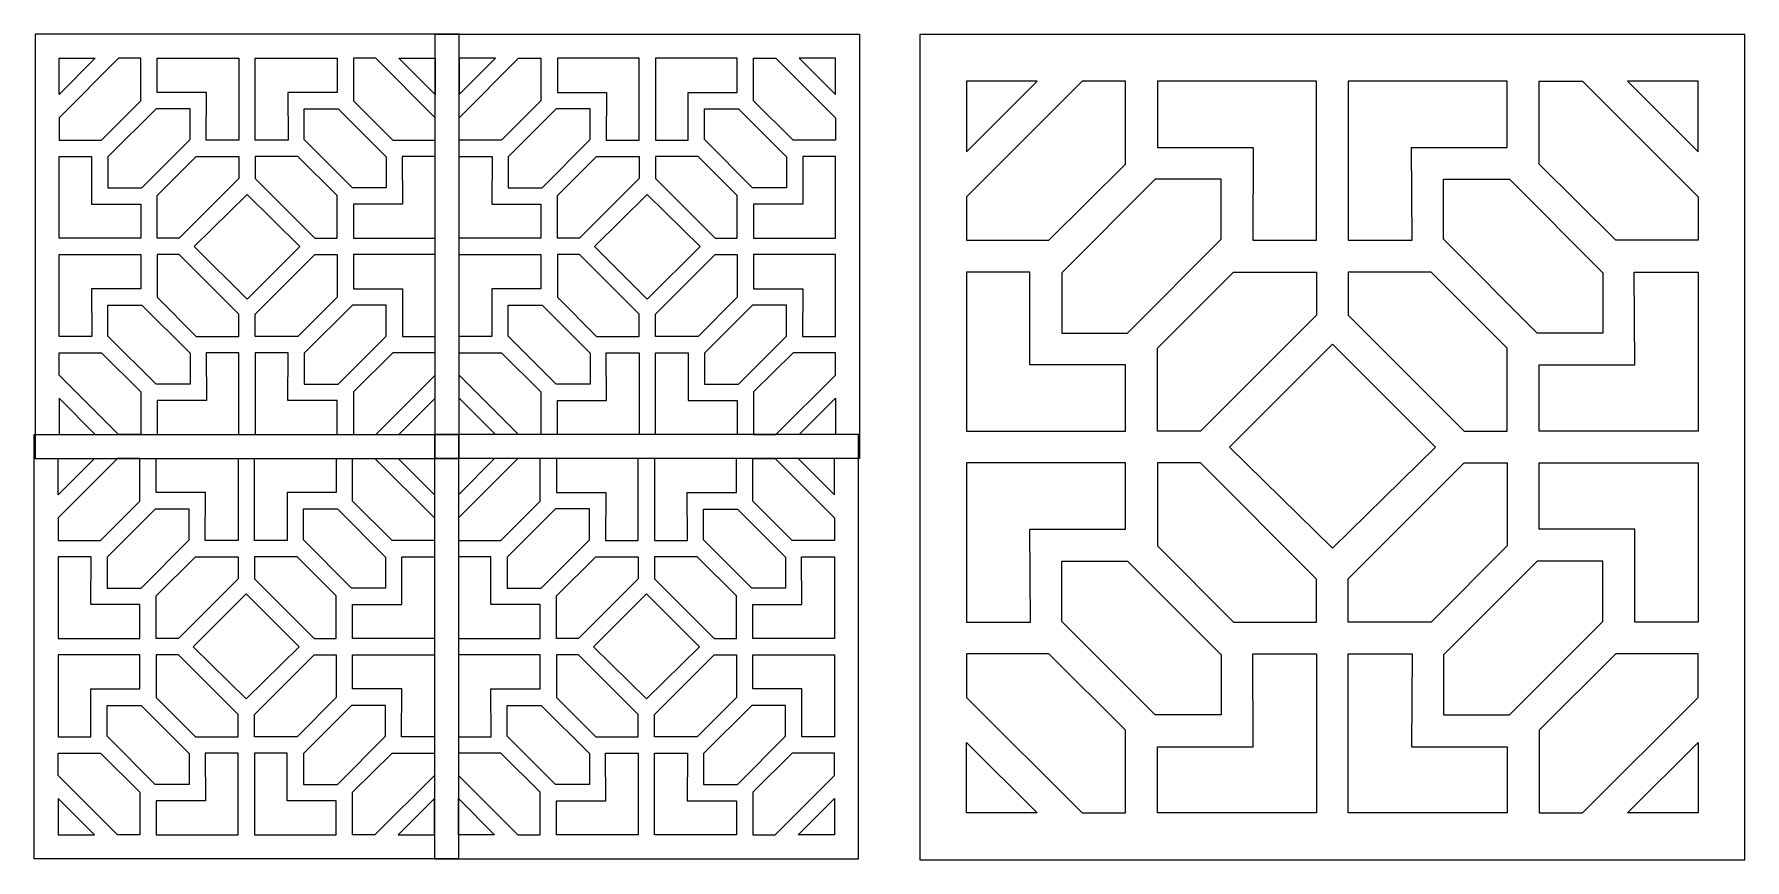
# Model space of a CAD drawing. Header units: centimetres. Extents: x -60 to 60, y -29 to 29.
import ezdxf

# ---------------------------------------------------------------- set-up
doc = ezdxf.new("R2010")
doc.units = ezdxf.units.CM
doc.header["$MEASUREMENT"] = 0
doc.layers.add('layer 1', color=7, linetype='Continuous')

msp = doc.modelspace()

# ---------------------------------------------------------------- linework, layer by layer
at = {"layer": 'layer 1', "color": 242, "lineweight": 9}
for points, knots in [([(-60.42912, 29.17936), (-60.42912, 29.17936), (-30.42912, 29.18002), (-30.42912, 29.18002), (-30.42912, 29.18002), (-30.42912, 29.18002), (-30.42912, -0.81998), (-30.42912, -0.81998), (-30.42912, -0.81998), (-30.42912, -0.81998), (-60.42912, -0.81932), (-60.42912, -0.81932), (-60.42912, -0.81932), (-60.42912, -0.81932), (-60.42912, 29.17936), (-60.42912, 29.17936)], [0, 0, 0, 0, 0.2, 0.2, 0.2, 0.2, 0.4, 0.4, 0.4, 0.4, 0.6, 0.6, 0.6, 0.6, 1, 1, 1, 1]), ([(-2.13052, 29.17936), (-2.13052, 29.17936), (-32.13052, 29.18002), (-32.13052, 29.18002), (-32.13052, 29.18002), (-32.13052, 29.18002), (-32.13052, -0.81998), (-32.13052, -0.81998), (-32.13052, -0.81998), (-32.13052, -0.81998), (-2.13052, -0.81932), (-2.13052, -0.81932), (-2.13052, -0.81932), (-2.13052, -0.81932), (-2.13052, 29.17936), (-2.13052, 29.17936)], [0, 0, 0, 0, 0.2, 0.2, 0.2, 0.2, 0.4, 0.4, 0.4, 0.4, 0.6, 0.6, 0.6, 0.6, 1, 1, 1, 1]), ([(60.48735, -29.17875), (60.48735, -29.17875), (2.14534, -29.18003), (2.14534, -29.18003), (2.14534, -29.18003), (2.14534, -29.18003), (2.14534, 29.16198), (2.14534, 29.16198), (2.14534, 29.16198), (2.14534, 29.16198), (60.48735, 29.1607), (60.48735, 29.1607), (60.48735, 29.1607), (60.48735, 29.1607), (60.48735, -29.17875), (60.48735, -29.17875)], [0, 0, 0, 0, 0.2, 0.2, 0.2, 0.2, 0.4, 0.4, 0.4, 0.4, 0.6, 0.6, 0.6, 0.6, 1, 1, 1, 1]), ([(-58.7305, 23.27972), (-58.7305, 23.27972), (-54.53096, 27.47882), (-54.53096, 27.47882), (-54.53096, 27.47882), (-54.53096, 27.47882), (-52.94923, 27.47882), (-52.94923, 27.47882), (-52.94923, 27.47882), (-52.94923, 27.47882), (-52.94923, 24.46461), (-52.94923, 24.46461), (-52.94923, 24.46461), (-52.94923, 24.46461), (-55.74025, 21.69701), (-55.74025, 21.69701), (-55.74025, 21.69701), (-55.74025, 21.69701), (-58.7305, 21.69701), (-58.7305, 21.69701), (-58.7305, 21.69701), (-58.7305, 21.69701), (-58.7305, 23.27972), (-58.7305, 23.27972)], [0, 0, 0, 0, 0.142857143, 0.142857143, 0.142857143, 0.142857143, 0.285714286, 0.285714286, 0.285714286, 0.285714286, 0.428571429, 0.428571429, 0.428571429, 0.428571429, 0.571428571, 0.571428571, 0.571428571, 0.571428571, 0.714285714, 0.714285714, 0.714285714, 0.714285714, 1, 1, 1, 1]), ([(-58.7305, 24.9155), (-58.7305, 24.9155), (-56.16727, 27.47882), (-56.16727, 27.47882), (-56.16727, 27.47882), (-56.16727, 27.47882), (-58.7305, 27.47882), (-58.7305, 27.47882), (-58.7305, 27.47882), (-58.7305, 27.47882), (-58.7305, 24.9155), (-58.7305, 24.9155)], [0, 0, 0, 0, 0.25, 0.25, 0.25, 0.25, 0.5, 0.5, 0.5, 0.5, 1, 1, 1, 1]), ([(-51.79271, 25.07085), (-51.79271, 25.07085), (-48.31062, 25.0716), (-48.31062, 25.0716), (-48.31062, 25.0716), (-48.31062, 25.0716), (-48.32753, 21.69701), (-48.32753, 21.69701), (-48.32753, 21.69701), (-48.32753, 21.69701), (-46.00876, 21.69701), (-46.00876, 21.69701), (-46.00876, 21.69701), (-46.00876, 21.69701), (-46.00877, 27.47882), (-46.00877, 27.47882), (-46.00877, 27.47882), (-46.00877, 27.47882), (-51.79272, 27.47882), (-51.79272, 27.47882), (-51.79272, 27.47882), (-51.79272, 27.47882), (-51.79271, 25.07085), (-51.79271, 25.07085)], [0, 0, 0, 0, 0.142857143, 0.142857143, 0.142857143, 0.142857143, 0.285714286, 0.285714286, 0.285714286, 0.285714286, 0.428571429, 0.428571429, 0.428571429, 0.428571429, 0.571428571, 0.571428571, 0.571428571, 0.571428571, 0.714285714, 0.714285714, 0.714285714, 0.714285714, 1, 1, 1, 1]), ([(-44.85225, 21.69763), (-44.85225, 21.69763), (-42.53349, 21.69763), (-42.53349, 21.69763), (-42.53349, 21.69763), (-42.53349, 21.69763), (-42.5504, 25.07223), (-42.5504, 25.07223), (-42.5504, 25.07223), (-42.5504, 25.07223), (-39.06831, 25.07148), (-39.06831, 25.07148), (-39.06831, 25.07148), (-39.06831, 25.07148), (-39.0683, 27.47946), (-39.0683, 27.47946), (-39.0683, 27.47946), (-39.0683, 27.47946), (-44.85225, 27.47945), (-44.85225, 27.47945), (-44.85225, 27.47945), (-44.85225, 27.47945), (-44.85225, 21.69763), (-44.85225, 21.69763)], [0, 0, 0, 0, 0.142857143, 0.142857143, 0.142857143, 0.142857143, 0.285714286, 0.285714286, 0.285714286, 0.285714286, 0.428571429, 0.428571429, 0.428571429, 0.428571429, 0.571428571, 0.571428571, 0.571428571, 0.571428571, 0.714285714, 0.714285714, 0.714285714, 0.714285714, 1, 1, 1, 1]), ([(-36.33006, 27.47946), (-36.33006, 27.47946), (-32.13052, 23.28036), (-32.13052, 23.28036), (-32.13052, 23.28036), (-32.13052, 23.28036), (-32.13052, 21.69764), (-32.13052, 21.69764), (-32.13052, 21.69764), (-32.13052, 21.69764), (-35.12077, 21.69764), (-35.12077, 21.69764), (-35.12077, 21.69764), (-35.12077, 21.69764), (-37.91179, 24.46524), (-37.91179, 24.46524), (-37.91179, 24.46524), (-37.91179, 24.46524), (-37.91179, 27.47946), (-37.91179, 27.47946), (-37.91179, 27.47946), (-37.91179, 27.47946), (-36.33006, 27.47946), (-36.33006, 27.47946)], [0, 0, 0, 0, 0.142857143, 0.142857143, 0.142857143, 0.142857143, 0.285714286, 0.285714286, 0.285714286, 0.285714286, 0.428571429, 0.428571429, 0.428571429, 0.428571429, 0.571428571, 0.571428571, 0.571428571, 0.571428571, 0.714285714, 0.714285714, 0.714285714, 0.714285714, 1, 1, 1, 1]), ([(-34.69375, 27.47946), (-34.69375, 27.47946), (-32.13052, 24.91613), (-32.13052, 24.91613), (-32.13052, 24.91613), (-32.13052, 24.91613), (-32.13052, 27.47946), (-32.13052, 27.47946), (-32.13052, 27.47946), (-32.13052, 27.47946), (-34.69375, 27.47946), (-34.69375, 27.47946)], [0, 0, 0, 0, 0.25, 0.25, 0.25, 0.25, 0.5, 0.5, 0.5, 0.5, 1, 1, 1, 1]), ([(-26.22958, 27.47946), (-26.22958, 27.47946), (-30.42912, 23.28036), (-30.42912, 23.28036), (-30.42912, 23.28036), (-30.42912, 23.28036), (-30.42912, 21.69764), (-30.42912, 21.69764), (-30.42912, 21.69764), (-30.42912, 21.69764), (-27.43887, 21.69764), (-27.43887, 21.69764), (-27.43887, 21.69764), (-27.43887, 21.69764), (-24.64785, 24.46524), (-24.64785, 24.46524), (-24.64785, 24.46524), (-24.64785, 24.46524), (-24.64785, 27.47946), (-24.64785, 27.47946), (-24.64785, 27.47946), (-24.64785, 27.47946), (-26.22958, 27.47946), (-26.22958, 27.47946)], [0, 0, 0, 0, 0.142857143, 0.142857143, 0.142857143, 0.142857143, 0.285714286, 0.285714286, 0.285714286, 0.285714286, 0.428571429, 0.428571429, 0.428571429, 0.428571429, 0.571428571, 0.571428571, 0.571428571, 0.571428571, 0.714285714, 0.714285714, 0.714285714, 0.714285714, 1, 1, 1, 1]), ([(-27.86589, 27.47946), (-27.86589, 27.47946), (-30.42912, 24.91613), (-30.42912, 24.91613), (-30.42912, 24.91613), (-30.42912, 24.91613), (-30.42912, 27.47946), (-30.42912, 27.47946), (-30.42912, 27.47946), (-30.42912, 27.47946), (-27.86589, 27.47946), (-27.86589, 27.47946)], [0, 0, 0, 0, 0.25, 0.25, 0.25, 0.25, 0.5, 0.5, 0.5, 0.5, 1, 1, 1, 1]), ([(-17.70739, 21.69763), (-17.70739, 21.69763), (-20.02615, 21.69763), (-20.02615, 21.69763), (-20.02615, 21.69763), (-20.02615, 21.69763), (-20.00924, 25.07223), (-20.00924, 25.07223), (-20.00924, 25.07223), (-20.00924, 25.07223), (-23.49133, 25.07148), (-23.49133, 25.07148), (-23.49133, 25.07148), (-23.49133, 25.07148), (-23.49134, 27.47946), (-23.49134, 27.47946), (-23.49134, 27.47946), (-23.49134, 27.47946), (-17.70739, 27.47945), (-17.70739, 27.47945), (-17.70739, 27.47945), (-17.70739, 27.47945), (-17.70739, 21.69763), (-17.70739, 21.69763)], [0, 0, 0, 0, 0.142857143, 0.142857143, 0.142857143, 0.142857143, 0.285714286, 0.285714286, 0.285714286, 0.285714286, 0.428571429, 0.428571429, 0.428571429, 0.428571429, 0.571428571, 0.571428571, 0.571428571, 0.571428571, 0.714285714, 0.714285714, 0.714285714, 0.714285714, 1, 1, 1, 1]), ([(-10.76693, 25.07085), (-10.76693, 25.07085), (-14.24902, 25.0716), (-14.24902, 25.0716), (-14.24902, 25.0716), (-14.24902, 25.0716), (-14.23211, 21.69701), (-14.23211, 21.69701), (-14.23211, 21.69701), (-14.23211, 21.69701), (-16.55088, 21.69701), (-16.55088, 21.69701), (-16.55088, 21.69701), (-16.55088, 21.69701), (-16.55087, 27.47882), (-16.55087, 27.47882), (-16.55087, 27.47882), (-16.55087, 27.47882), (-10.76692, 27.47882), (-10.76692, 27.47882), (-10.76692, 27.47882), (-10.76692, 27.47882), (-10.76693, 25.07085), (-10.76693, 25.07085)], [0, 0, 0, 0, 0.142857143, 0.142857143, 0.142857143, 0.142857143, 0.285714286, 0.285714286, 0.285714286, 0.285714286, 0.428571429, 0.428571429, 0.428571429, 0.428571429, 0.571428571, 0.571428571, 0.571428571, 0.571428571, 0.714285714, 0.714285714, 0.714285714, 0.714285714, 1, 1, 1, 1]), ([(-3.82914, 23.27972), (-3.82914, 23.27972), (-8.02868, 27.47882), (-8.02868, 27.47882), (-8.02868, 27.47882), (-8.02868, 27.47882), (-9.61041, 27.47882), (-9.61041, 27.47882), (-9.61041, 27.47882), (-9.61041, 27.47882), (-9.61041, 24.46461), (-9.61041, 24.46461), (-9.61041, 24.46461), (-9.61041, 24.46461), (-6.81939, 21.69701), (-6.81939, 21.69701), (-6.81939, 21.69701), (-6.81939, 21.69701), (-3.82914, 21.69701), (-3.82914, 21.69701), (-3.82914, 21.69701), (-3.82914, 21.69701), (-3.82914, 23.27972), (-3.82914, 23.27972)], [0, 0, 0, 0, 0.142857143, 0.142857143, 0.142857143, 0.142857143, 0.285714286, 0.285714286, 0.285714286, 0.285714286, 0.428571429, 0.428571429, 0.428571429, 0.428571429, 0.571428571, 0.571428571, 0.571428571, 0.571428571, 0.714285714, 0.714285714, 0.714285714, 0.714285714, 1, 1, 1, 1]), ([(-3.82914, 24.9155), (-3.82914, 24.9155), (-6.39237, 27.47882), (-6.39237, 27.47882), (-6.39237, 27.47882), (-6.39237, 27.47882), (-3.82914, 27.47882), (-3.82914, 27.47882), (-3.82914, 27.47882), (-3.82914, 27.47882), (-3.82914, 24.9155), (-3.82914, 24.9155)], [0, 0, 0, 0, 0.25, 0.25, 0.25, 0.25, 0.5, 0.5, 0.5, 0.5, 1, 1, 1, 1]), ([(5.4541, 17.69089), (5.4541, 17.69089), (13.62108, 25.85702), (13.62108, 25.85702), (13.62108, 25.85702), (13.62108, 25.85702), (16.69714, 25.85702), (16.69714, 25.85702), (16.69714, 25.85702), (16.69714, 25.85702), (16.69714, 19.99517), (16.69714, 19.99517), (16.69714, 19.99517), (16.69714, 19.99517), (11.26935, 14.61293), (11.26935, 14.61293), (11.26935, 14.61293), (11.26935, 14.61293), (5.4541, 14.61293), (5.4541, 14.61293), (5.4541, 14.61293), (5.4541, 14.61293), (5.4541, 17.69089), (5.4541, 17.69089)], [0, 0, 0, 0, 0.142857143, 0.142857143, 0.142857143, 0.142857143, 0.285714286, 0.285714286, 0.285714286, 0.285714286, 0.428571429, 0.428571429, 0.428571429, 0.428571429, 0.571428571, 0.571428571, 0.571428571, 0.571428571, 0.714285714, 0.714285714, 0.714285714, 0.714285714, 1, 1, 1, 1]), ([(10.43891, 25.85702), (10.43891, 25.85702), (5.4541, 20.87203), (5.4541, 20.87203), (5.4541, 20.87203), (5.4541, 20.87203), (5.4541, 25.85702), (5.4541, 25.85702), (5.4541, 25.85702), (5.4541, 25.85702), (10.43891, 25.85702), (10.43891, 25.85702)], [0, 0, 0, 0, 0.25, 0.25, 0.25, 0.25, 0.5, 0.5, 0.5, 0.5, 1, 1, 1, 1]), ([(30.19451, 14.61293), (30.19451, 14.61293), (25.68512, 14.6129), (25.68512, 14.6129), (25.68512, 14.6129), (25.68512, 14.6129), (25.718, 21.17561), (25.718, 21.17561), (25.718, 21.17561), (25.718, 21.17561), (18.94627, 21.17417), (18.94627, 21.17417), (18.94627, 21.17417), (18.94627, 21.17417), (18.94625, 25.85702), (18.94625, 25.85702), (18.94625, 25.85702), (18.94625, 25.85702), (30.19448, 25.85702), (30.19448, 25.85702), (30.19448, 25.85702), (30.19448, 25.85702), (30.19451, 14.61293), (30.19451, 14.61293)], [0, 0, 0, 0, 0.142857143, 0.142857143, 0.142857143, 0.142857143, 0.285714286, 0.285714286, 0.285714286, 0.285714286, 0.428571429, 0.428571429, 0.428571429, 0.428571429, 0.571428571, 0.571428571, 0.571428571, 0.571428571, 0.714285714, 0.714285714, 0.714285714, 0.714285714, 1, 1, 1, 1]), ([(43.69183, 21.17291), (43.69183, 21.17291), (36.92009, 21.17437), (36.92009, 21.17437), (36.92009, 21.17437), (36.92009, 21.17437), (36.95297, 14.61167), (36.95297, 14.61167), (36.95297, 14.61167), (36.95297, 14.61167), (32.44361, 14.61167), (32.44361, 14.61167), (32.44361, 14.61167), (32.44361, 14.61167), (32.44361, 25.85578), (32.44361, 25.85578), (32.44361, 25.85578), (32.44361, 25.85578), (43.69185, 25.85578), (43.69185, 25.85578), (43.69185, 25.85578), (43.69185, 25.85578), (43.69183, 21.17291), (43.69183, 21.17291)], [0, 0, 0, 0, 0.142857143, 0.142857143, 0.142857143, 0.142857143, 0.285714286, 0.285714286, 0.285714286, 0.285714286, 0.428571429, 0.428571429, 0.428571429, 0.428571429, 0.571428571, 0.571428571, 0.571428571, 0.571428571, 0.714285714, 0.714285714, 0.714285714, 0.714285714, 1, 1, 1, 1]), ([(57.18399, 14.61169), (57.18399, 14.61169), (57.18399, 17.68966), (57.18399, 17.68966), (57.18399, 17.68966), (57.18399, 17.68966), (49.01699, 25.85578), (49.01699, 25.85578), (49.01699, 25.85578), (49.01699, 25.85578), (45.94095, 25.85578), (45.94095, 25.85578), (45.94095, 25.85578), (45.94095, 25.85578), (45.94095, 19.99393), (45.94095, 19.99393), (45.94095, 19.99393), (45.94095, 19.99393), (51.36874, 14.61169), (51.36874, 14.61169), (51.36874, 14.61169), (51.36874, 14.61169), (57.18399, 14.61169), (57.18399, 14.61169)], [0, 0, 0, 0, 0.142857143, 0.142857143, 0.142857143, 0.142857143, 0.285714286, 0.285714286, 0.285714286, 0.285714286, 0.428571429, 0.428571429, 0.428571429, 0.428571429, 0.571428571, 0.571428571, 0.571428571, 0.571428571, 0.714285714, 0.714285714, 0.714285714, 0.714285714, 1, 1, 1, 1]), ([(57.18399, 20.8708), (57.18399, 20.8708), (52.19919, 25.85578), (52.19919, 25.85578), (52.19919, 25.85578), (52.19919, 25.85578), (57.18399, 25.85578), (57.18399, 25.85578), (57.18399, 25.85578), (57.18399, 25.85578), (57.18399, 20.8708), (57.18399, 20.8708)], [0, 0, 0, 0, 0.25, 0.25, 0.25, 0.25, 0.5, 0.5, 0.5, 0.5, 1, 1, 1, 1]), ([(-55.27196, 20.51352), (-55.27196, 20.51352), (-51.87081, 23.91508), (-51.87081, 23.91508), (-51.87081, 23.91508), (-51.87081, 23.91508), (-49.46889, 23.91502), (-49.46889, 23.91502), (-49.46889, 23.91502), (-49.46889, 23.91502), (-49.46889, 21.73428), (-49.46889, 21.73428), (-49.46889, 21.73428), (-49.46889, 21.73428), (-52.87621, 18.32366), (-52.87621, 18.32366), (-52.87621, 18.32366), (-52.87621, 18.32366), (-55.27204, 18.32365), (-55.27204, 18.32365), (-55.27204, 18.32365), (-55.27204, 18.32365), (-55.27196, 20.51352), (-55.27196, 20.51352)], [0, 0, 0, 0, 0.142857143, 0.142857143, 0.142857143, 0.142857143, 0.285714286, 0.285714286, 0.285714286, 0.285714286, 0.428571429, 0.428571429, 0.428571429, 0.428571429, 0.571428571, 0.571428571, 0.571428571, 0.571428571, 0.714285714, 0.714285714, 0.714285714, 0.714285714, 1, 1, 1, 1]), ([(-35.58906, 20.51416), (-35.58906, 20.51416), (-38.99021, 23.91571), (-38.99021, 23.91571), (-38.99021, 23.91571), (-38.99021, 23.91571), (-41.39213, 23.91565), (-41.39213, 23.91565), (-41.39213, 23.91565), (-41.39213, 23.91565), (-41.39213, 21.73492), (-41.39213, 21.73492), (-41.39213, 21.73492), (-41.39213, 21.73492), (-37.98481, 18.3243), (-37.98481, 18.3243), (-37.98481, 18.3243), (-37.98481, 18.3243), (-35.58898, 18.32429), (-35.58898, 18.32429), (-35.58898, 18.32429), (-35.58898, 18.32429), (-35.58906, 20.51416), (-35.58906, 20.51416)], [0, 0, 0, 0, 0.142857143, 0.142857143, 0.142857143, 0.142857143, 0.285714286, 0.285714286, 0.285714286, 0.285714286, 0.428571429, 0.428571429, 0.428571429, 0.428571429, 0.571428571, 0.571428571, 0.571428571, 0.571428571, 0.714285714, 0.714285714, 0.714285714, 0.714285714, 1, 1, 1, 1]), ([(-26.97058, 20.51416), (-26.97058, 20.51416), (-23.56943, 23.91571), (-23.56943, 23.91571), (-23.56943, 23.91571), (-23.56943, 23.91571), (-21.16751, 23.91565), (-21.16751, 23.91565), (-21.16751, 23.91565), (-21.16751, 23.91565), (-21.16751, 21.73492), (-21.16751, 21.73492), (-21.16751, 21.73492), (-21.16751, 21.73492), (-24.57483, 18.3243), (-24.57483, 18.3243), (-24.57483, 18.3243), (-24.57483, 18.3243), (-26.97066, 18.32429), (-26.97066, 18.32429), (-26.97066, 18.32429), (-26.97066, 18.32429), (-26.97058, 20.51416), (-26.97058, 20.51416)], [0, 0, 0, 0, 0.142857143, 0.142857143, 0.142857143, 0.142857143, 0.285714286, 0.285714286, 0.285714286, 0.285714286, 0.428571429, 0.428571429, 0.428571429, 0.428571429, 0.571428571, 0.571428571, 0.571428571, 0.571428571, 0.714285714, 0.714285714, 0.714285714, 0.714285714, 1, 1, 1, 1]), ([(-7.28768, 20.51352), (-7.28768, 20.51352), (-10.68883, 23.91508), (-10.68883, 23.91508), (-10.68883, 23.91508), (-10.68883, 23.91508), (-13.09075, 23.91502), (-13.09075, 23.91502), (-13.09075, 23.91502), (-13.09075, 23.91502), (-13.09075, 21.73428), (-13.09075, 21.73428), (-13.09075, 21.73428), (-13.09075, 21.73428), (-9.68343, 18.32366), (-9.68343, 18.32366), (-9.68343, 18.32366), (-9.68343, 18.32366), (-7.2876, 18.32365), (-7.2876, 18.32365), (-7.2876, 18.32365), (-7.2876, 18.32365), (-7.28768, 20.51352), (-7.28768, 20.51352)], [0, 0, 0, 0, 0.142857143, 0.142857143, 0.142857143, 0.142857143, 0.285714286, 0.285714286, 0.285714286, 0.285714286, 0.428571429, 0.428571429, 0.428571429, 0.428571429, 0.571428571, 0.571428571, 0.571428571, 0.571428571, 0.714285714, 0.714285714, 0.714285714, 0.714285714, 1, 1, 1, 1]), ([(-52.94923, 17.1672), (-52.94923, 17.1672), (-56.42847, 17.16709), (-56.42847, 17.16709), (-56.42847, 17.16709), (-56.42847, 17.16709), (-56.42654, 20.54037), (-56.42654, 20.54037), (-56.42654, 20.54037), (-56.42654, 20.54037), (-58.7305, 20.54038), (-58.7305, 20.54038), (-58.7305, 20.54038), (-58.7305, 20.54038), (-58.7305, 14.75582), (-58.7305, 14.75582), (-58.7305, 14.75582), (-58.7305, 14.75582), (-52.94923, 14.75582), (-52.94923, 14.75582), (-52.94923, 14.75582), (-52.94923, 14.75582), (-52.94923, 17.1672), (-52.94923, 17.1672)], [0, 0, 0, 0, 0.142857143, 0.142857143, 0.142857143, 0.142857143, 0.285714286, 0.285714286, 0.285714286, 0.285714286, 0.428571429, 0.428571429, 0.428571429, 0.428571429, 0.571428571, 0.571428571, 0.571428571, 0.571428571, 0.714285714, 0.714285714, 0.714285714, 0.714285714, 1, 1, 1, 1]), ([(-50.22623, 14.75582), (-50.22623, 14.75582), (-46.00877, 18.97345), (-46.00877, 18.97345), (-46.00877, 18.97345), (-46.00877, 18.97345), (-46.00877, 20.54037), (-46.00877, 20.54037), (-46.00877, 20.54037), (-46.00877, 20.54037), (-49.02319, 20.54286), (-49.02319, 20.54286), (-49.02319, 20.54286), (-49.02319, 20.54286), (-51.79271, 17.77343), (-51.79271, 17.77343), (-51.79271, 17.77343), (-51.79271, 17.77343), (-51.79271, 14.75582), (-51.79271, 14.75582), (-51.79271, 14.75582), (-51.79271, 14.75582), (-50.22623, 14.75582), (-50.22623, 14.75582)], [0, 0, 0, 0, 0.142857143, 0.142857143, 0.142857143, 0.142857143, 0.285714286, 0.285714286, 0.285714286, 0.285714286, 0.428571429, 0.428571429, 0.428571429, 0.428571429, 0.571428571, 0.571428571, 0.571428571, 0.571428571, 0.714285714, 0.714285714, 0.714285714, 0.714285714, 1, 1, 1, 1]), ([(-40.63479, 14.75646), (-40.63479, 14.75646), (-44.85225, 18.97409), (-44.85225, 18.97409), (-44.85225, 18.97409), (-44.85225, 18.97409), (-44.85225, 20.54101), (-44.85225, 20.54101), (-44.85225, 20.54101), (-44.85225, 20.54101), (-41.83783, 20.54349), (-41.83783, 20.54349), (-41.83783, 20.54349), (-41.83783, 20.54349), (-39.06831, 17.77407), (-39.06831, 17.77407), (-39.06831, 17.77407), (-39.06831, 17.77407), (-39.06831, 14.75646), (-39.06831, 14.75646), (-39.06831, 14.75646), (-39.06831, 14.75646), (-40.63479, 14.75646), (-40.63479, 14.75646)], [0, 0, 0, 0, 0.142857143, 0.142857143, 0.142857143, 0.142857143, 0.285714286, 0.285714286, 0.285714286, 0.285714286, 0.428571429, 0.428571429, 0.428571429, 0.428571429, 0.571428571, 0.571428571, 0.571428571, 0.571428571, 0.714285714, 0.714285714, 0.714285714, 0.714285714, 1, 1, 1, 1]), ([(-32.1305, 20.54101), (-32.1305, 20.54101), (-32.13052, 14.75646), (-32.13052, 14.75646), (-32.13052, 14.75646), (-32.13052, 14.75646), (-37.91179, 14.75646), (-37.91179, 14.75646), (-37.91179, 14.75646), (-37.91179, 14.75646), (-37.9118, 17.16782), (-37.9118, 17.16782), (-37.9118, 17.16782), (-37.9118, 17.16782), (-34.43255, 17.16772), (-34.43255, 17.16772), (-34.43255, 17.16772), (-34.43255, 17.16772), (-34.45843, 20.5418), (-34.45843, 20.5418), (-34.45843, 20.5418), (-34.45843, 20.5418), (-32.1305, 20.54101), (-32.1305, 20.54101)], [0, 0, 0, 0, 0.142857143, 0.142857143, 0.142857143, 0.142857143, 0.285714286, 0.285714286, 0.285714286, 0.285714286, 0.428571429, 0.428571429, 0.428571429, 0.428571429, 0.571428571, 0.571428571, 0.571428571, 0.571428571, 0.714285714, 0.714285714, 0.714285714, 0.714285714, 1, 1, 1, 1]), ([(-30.42914, 20.54101), (-30.42914, 20.54101), (-30.42912, 14.75646), (-30.42912, 14.75646), (-30.42912, 14.75646), (-30.42912, 14.75646), (-24.64785, 14.75646), (-24.64785, 14.75646), (-24.64785, 14.75646), (-24.64785, 14.75646), (-24.64784, 17.16782), (-24.64784, 17.16782), (-24.64784, 17.16782), (-24.64784, 17.16782), (-28.12709, 17.16772), (-28.12709, 17.16772), (-28.12709, 17.16772), (-28.12709, 17.16772), (-28.10121, 20.5418), (-28.10121, 20.5418), (-28.10121, 20.5418), (-28.10121, 20.5418), (-30.42914, 20.54101), (-30.42914, 20.54101)], [0, 0, 0, 0, 0.142857143, 0.142857143, 0.142857143, 0.142857143, 0.285714286, 0.285714286, 0.285714286, 0.285714286, 0.428571429, 0.428571429, 0.428571429, 0.428571429, 0.571428571, 0.571428571, 0.571428571, 0.571428571, 0.714285714, 0.714285714, 0.714285714, 0.714285714, 1, 1, 1, 1]), ([(-21.92485, 14.75646), (-21.92485, 14.75646), (-17.70739, 18.97409), (-17.70739, 18.97409), (-17.70739, 18.97409), (-17.70739, 18.97409), (-17.70739, 20.54101), (-17.70739, 20.54101), (-17.70739, 20.54101), (-17.70739, 20.54101), (-20.72181, 20.54349), (-20.72181, 20.54349), (-20.72181, 20.54349), (-20.72181, 20.54349), (-23.49133, 17.77407), (-23.49133, 17.77407), (-23.49133, 17.77407), (-23.49133, 17.77407), (-23.49133, 14.75646), (-23.49133, 14.75646), (-23.49133, 14.75646), (-23.49133, 14.75646), (-21.92485, 14.75646), (-21.92485, 14.75646)], [0, 0, 0, 0, 0.142857143, 0.142857143, 0.142857143, 0.142857143, 0.285714286, 0.285714286, 0.285714286, 0.285714286, 0.428571429, 0.428571429, 0.428571429, 0.428571429, 0.571428571, 0.571428571, 0.571428571, 0.571428571, 0.714285714, 0.714285714, 0.714285714, 0.714285714, 1, 1, 1, 1]), ([(-12.33341, 14.75582), (-12.33341, 14.75582), (-16.55087, 18.97345), (-16.55087, 18.97345), (-16.55087, 18.97345), (-16.55087, 18.97345), (-16.55087, 20.54037), (-16.55087, 20.54037), (-16.55087, 20.54037), (-16.55087, 20.54037), (-13.53645, 20.54286), (-13.53645, 20.54286), (-13.53645, 20.54286), (-13.53645, 20.54286), (-10.76693, 17.77343), (-10.76693, 17.77343), (-10.76693, 17.77343), (-10.76693, 17.77343), (-10.76693, 14.75582), (-10.76693, 14.75582), (-10.76693, 14.75582), (-10.76693, 14.75582), (-12.33341, 14.75582), (-12.33341, 14.75582)], [0, 0, 0, 0, 0.142857143, 0.142857143, 0.142857143, 0.142857143, 0.285714286, 0.285714286, 0.285714286, 0.285714286, 0.428571429, 0.428571429, 0.428571429, 0.428571429, 0.571428571, 0.571428571, 0.571428571, 0.571428571, 0.714285714, 0.714285714, 0.714285714, 0.714285714, 1, 1, 1, 1]), ([(-9.61041, 17.1672), (-9.61041, 17.1672), (-6.13117, 17.16709), (-6.13117, 17.16709), (-6.13117, 17.16709), (-6.13117, 17.16709), (-6.1331, 20.54037), (-6.1331, 20.54037), (-6.1331, 20.54037), (-6.1331, 20.54037), (-3.82914, 20.54038), (-3.82914, 20.54038), (-3.82914, 20.54038), (-3.82914, 20.54038), (-3.82914, 14.75582), (-3.82914, 14.75582), (-3.82914, 14.75582), (-3.82914, 14.75582), (-9.61041, 14.75582), (-9.61041, 14.75582), (-9.61041, 14.75582), (-9.61041, 14.75582), (-9.61041, 17.1672), (-9.61041, 17.1672)], [0, 0, 0, 0, 0.142857143, 0.142857143, 0.142857143, 0.142857143, 0.285714286, 0.285714286, 0.285714286, 0.285714286, 0.428571429, 0.428571429, 0.428571429, 0.428571429, 0.571428571, 0.571428571, 0.571428571, 0.571428571, 0.714285714, 0.714285714, 0.714285714, 0.714285714, 1, 1, 1, 1]), ([(12.18005, 12.31137), (12.18005, 12.31137), (18.79439, 18.92648), (18.79439, 18.92648), (18.79439, 18.92648), (18.79439, 18.92648), (23.46548, 18.92637), (23.46548, 18.92637), (23.46548, 18.92637), (23.46548, 18.92637), (23.46548, 14.68542), (23.46548, 14.68542), (23.46548, 14.68542), (23.46548, 14.68542), (16.83915, 8.05268), (16.83915, 8.05268), (16.83915, 8.05268), (16.83915, 8.05268), (12.17989, 8.05265), (12.17989, 8.05265), (12.17989, 8.05265), (12.17989, 8.05265), (12.18005, 12.31137), (12.18005, 12.31137)], [0, 0, 0, 0, 0.142857143, 0.142857143, 0.142857143, 0.142857143, 0.285714286, 0.285714286, 0.285714286, 0.285714286, 0.428571429, 0.428571429, 0.428571429, 0.428571429, 0.571428571, 0.571428571, 0.571428571, 0.571428571, 0.714285714, 0.714285714, 0.714285714, 0.714285714, 1, 1, 1, 1]), ([(50.45805, 12.31013), (50.45805, 12.31013), (43.84371, 18.92525), (43.84371, 18.92525), (43.84371, 18.92525), (43.84371, 18.92525), (39.17261, 18.92513), (39.17261, 18.92513), (39.17261, 18.92513), (39.17261, 18.92513), (39.17261, 14.68419), (39.17261, 14.68419), (39.17261, 14.68419), (39.17261, 14.68419), (45.79894, 8.05144), (45.79894, 8.05144), (45.79894, 8.05144), (45.79894, 8.05144), (50.45821, 8.05142), (50.45821, 8.05142), (50.45821, 8.05142), (50.45821, 8.05142), (50.45805, 12.31013), (50.45805, 12.31013)], [0, 0, 0, 0, 0.142857143, 0.142857143, 0.142857143, 0.142857143, 0.285714286, 0.285714286, 0.285714286, 0.285714286, 0.428571429, 0.428571429, 0.428571429, 0.428571429, 0.571428571, 0.571428571, 0.571428571, 0.571428571, 0.714285714, 0.714285714, 0.714285714, 0.714285714, 1, 1, 1, 1]), ([(-49.17996, 14.1791), (-49.17996, 14.1791), (-45.43203, 10.44132), (-45.43203, 10.44132), (-45.43203, 10.44132), (-45.43203, 10.44132), (-41.69097, 14.17887), (-41.69097, 14.17887), (-41.69097, 14.17887), (-41.69097, 14.17887), (-45.43209, 17.8582), (-45.43209, 17.8582), (-45.43209, 17.8582), (-45.43209, 17.8582), (-49.17996, 14.1791), (-49.17996, 14.1791)], [0, 0, 0, 0, 0.2, 0.2, 0.2, 0.2, 0.4, 0.4, 0.4, 0.4, 0.6, 0.6, 0.6, 0.6, 1, 1, 1, 1]), ([(-13.37968, 14.1791), (-13.37968, 14.1791), (-17.12761, 10.44132), (-17.12761, 10.44132), (-17.12761, 10.44132), (-17.12761, 10.44132), (-20.86867, 14.17887), (-20.86867, 14.17887), (-20.86867, 14.17887), (-20.86867, 14.17887), (-17.12755, 17.8582), (-17.12755, 17.8582), (-17.12755, 17.8582), (-17.12755, 17.8582), (-13.37968, 14.1791), (-13.37968, 14.1791)], [0, 0, 0, 0, 0.2, 0.2, 0.2, 0.2, 0.4, 0.4, 0.4, 0.4, 0.6, 0.6, 0.6, 0.6, 1, 1, 1, 1]), ([(-52.94923, 13.6031), (-52.94923, 13.6031), (-58.7305, 13.6031), (-58.7305, 13.6031), (-58.7305, 13.6031), (-58.7305, 13.6031), (-58.7305, 7.81854), (-58.7305, 7.81854), (-58.7305, 7.81854), (-58.7305, 7.81854), (-56.40178, 7.81855), (-56.40178, 7.81855), (-56.40178, 7.81855), (-56.40178, 7.81855), (-56.42847, 11.19183), (-56.42847, 11.19183), (-56.42847, 11.19183), (-56.42847, 11.19183), (-52.94922, 11.19174), (-52.94922, 11.19174), (-52.94922, 11.19174), (-52.94922, 11.19174), (-52.94923, 13.6031), (-52.94923, 13.6031)], [0, 0, 0, 0, 0.142857143, 0.142857143, 0.142857143, 0.142857143, 0.285714286, 0.285714286, 0.285714286, 0.285714286, 0.428571429, 0.428571429, 0.428571429, 0.428571429, 0.571428571, 0.571428571, 0.571428571, 0.571428571, 0.714285714, 0.714285714, 0.714285714, 0.714285714, 1, 1, 1, 1]), ([(-50.22623, 13.6031), (-50.22623, 13.6031), (-46.00877, 9.38547), (-46.00877, 9.38547), (-46.00877, 9.38547), (-46.00877, 9.38547), (-46.00877, 7.81855), (-46.00877, 7.81855), (-46.00877, 7.81855), (-46.00877, 7.81855), (-49.02319, 7.81606), (-49.02319, 7.81606), (-49.02319, 7.81606), (-49.02319, 7.81606), (-51.79271, 10.58549), (-51.79271, 10.58549), (-51.79271, 10.58549), (-51.79271, 10.58549), (-51.79271, 13.6031), (-51.79271, 13.6031), (-51.79271, 13.6031), (-51.79271, 13.6031), (-50.22623, 13.6031), (-50.22623, 13.6031)], [0, 0, 0, 0, 0.142857143, 0.142857143, 0.142857143, 0.142857143, 0.285714286, 0.285714286, 0.285714286, 0.285714286, 0.428571429, 0.428571429, 0.428571429, 0.428571429, 0.571428571, 0.571428571, 0.571428571, 0.571428571, 0.714285714, 0.714285714, 0.714285714, 0.714285714, 1, 1, 1, 1]), ([(-41.83783, 7.81543), (-41.83783, 7.81543), (-39.06831, 10.58485), (-39.06831, 10.58485), (-39.06831, 10.58485), (-39.06831, 10.58485), (-39.06831, 13.60245), (-39.06831, 13.60245), (-39.06831, 13.60245), (-39.06831, 13.60245), (-40.63479, 13.60246), (-40.63479, 13.60246), (-40.63479, 13.60246), (-40.63479, 13.60246), (-44.85225, 9.38483), (-44.85225, 9.38483), (-44.85225, 9.38483), (-44.85225, 9.38483), (-44.85226, 7.81791), (-44.85226, 7.81791), (-44.85226, 7.81791), (-44.85226, 7.81791), (-41.83783, 7.81543), (-41.83783, 7.81543)], [0, 0, 0, 0, 0.142857143, 0.142857143, 0.142857143, 0.142857143, 0.285714286, 0.285714286, 0.285714286, 0.285714286, 0.428571429, 0.428571429, 0.428571429, 0.428571429, 0.571428571, 0.571428571, 0.571428571, 0.571428571, 0.714285714, 0.714285714, 0.714285714, 0.714285714, 1, 1, 1, 1]), ([(-37.91179, 13.60246), (-37.91179, 13.60246), (-32.13052, 13.60246), (-32.13052, 13.60246), (-32.13052, 13.60246), (-32.13052, 13.60246), (-32.1305, 7.81791), (-32.1305, 7.81791), (-32.1305, 7.81791), (-32.1305, 7.81791), (-34.4317, 7.81791), (-34.4317, 7.81791), (-34.4317, 7.81791), (-34.4317, 7.81791), (-34.43255, 11.1912), (-34.43255, 11.1912), (-34.43255, 11.1912), (-34.43255, 11.1912), (-37.9118, 11.1911), (-37.9118, 11.1911), (-37.9118, 11.1911), (-37.9118, 11.1911), (-37.91179, 13.60246), (-37.91179, 13.60246)], [0, 0, 0, 0, 0.142857143, 0.142857143, 0.142857143, 0.142857143, 0.285714286, 0.285714286, 0.285714286, 0.285714286, 0.428571429, 0.428571429, 0.428571429, 0.428571429, 0.571428571, 0.571428571, 0.571428571, 0.571428571, 0.714285714, 0.714285714, 0.714285714, 0.714285714, 1, 1, 1, 1]), ([(-24.64785, 13.60246), (-24.64785, 13.60246), (-30.42912, 13.60246), (-30.42912, 13.60246), (-30.42912, 13.60246), (-30.42912, 13.60246), (-30.42914, 7.81791), (-30.42914, 7.81791), (-30.42914, 7.81791), (-30.42914, 7.81791), (-28.12794, 7.81791), (-28.12794, 7.81791), (-28.12794, 7.81791), (-28.12794, 7.81791), (-28.12709, 11.1912), (-28.12709, 11.1912), (-28.12709, 11.1912), (-28.12709, 11.1912), (-24.64784, 11.1911), (-24.64784, 11.1911), (-24.64784, 11.1911), (-24.64784, 11.1911), (-24.64785, 13.60246), (-24.64785, 13.60246)], [0, 0, 0, 0, 0.142857143, 0.142857143, 0.142857143, 0.142857143, 0.285714286, 0.285714286, 0.285714286, 0.285714286, 0.428571429, 0.428571429, 0.428571429, 0.428571429, 0.571428571, 0.571428571, 0.571428571, 0.571428571, 0.714285714, 0.714285714, 0.714285714, 0.714285714, 1, 1, 1, 1]), ([(-20.72181, 7.81543), (-20.72181, 7.81543), (-23.49133, 10.58485), (-23.49133, 10.58485), (-23.49133, 10.58485), (-23.49133, 10.58485), (-23.49133, 13.60245), (-23.49133, 13.60245), (-23.49133, 13.60245), (-23.49133, 13.60245), (-21.92485, 13.60246), (-21.92485, 13.60246), (-21.92485, 13.60246), (-21.92485, 13.60246), (-17.70739, 9.38483), (-17.70739, 9.38483), (-17.70739, 9.38483), (-17.70739, 9.38483), (-17.70738, 7.81791), (-17.70738, 7.81791), (-17.70738, 7.81791), (-17.70738, 7.81791), (-20.72181, 7.81543), (-20.72181, 7.81543)], [0, 0, 0, 0, 0.142857143, 0.142857143, 0.142857143, 0.142857143, 0.285714286, 0.285714286, 0.285714286, 0.285714286, 0.428571429, 0.428571429, 0.428571429, 0.428571429, 0.571428571, 0.571428571, 0.571428571, 0.571428571, 0.714285714, 0.714285714, 0.714285714, 0.714285714, 1, 1, 1, 1]), ([(-12.33341, 13.6031), (-12.33341, 13.6031), (-16.55087, 9.38547), (-16.55087, 9.38547), (-16.55087, 9.38547), (-16.55087, 9.38547), (-16.55087, 7.81855), (-16.55087, 7.81855), (-16.55087, 7.81855), (-16.55087, 7.81855), (-13.53645, 7.81606), (-13.53645, 7.81606), (-13.53645, 7.81606), (-13.53645, 7.81606), (-10.76693, 10.58549), (-10.76693, 10.58549), (-10.76693, 10.58549), (-10.76693, 10.58549), (-10.76693, 13.6031), (-10.76693, 13.6031), (-10.76693, 13.6031), (-10.76693, 13.6031), (-12.33341, 13.6031), (-12.33341, 13.6031)], [0, 0, 0, 0, 0.142857143, 0.142857143, 0.142857143, 0.142857143, 0.285714286, 0.285714286, 0.285714286, 0.285714286, 0.428571429, 0.428571429, 0.428571429, 0.428571429, 0.571428571, 0.571428571, 0.571428571, 0.571428571, 0.714285714, 0.714285714, 0.714285714, 0.714285714, 1, 1, 1, 1]), ([(-9.61041, 13.6031), (-9.61041, 13.6031), (-3.82914, 13.6031), (-3.82914, 13.6031), (-3.82914, 13.6031), (-3.82914, 13.6031), (-3.82914, 7.81854), (-3.82914, 7.81854), (-3.82914, 7.81854), (-3.82914, 7.81854), (-6.15786, 7.81855), (-6.15786, 7.81855), (-6.15786, 7.81855), (-6.15786, 7.81855), (-6.13117, 11.19183), (-6.13117, 11.19183), (-6.13117, 11.19183), (-6.13117, 11.19183), (-9.61042, 11.19174), (-9.61042, 11.19174), (-9.61042, 11.19174), (-9.61042, 11.19174), (-9.61041, 13.6031), (-9.61041, 13.6031)], [0, 0, 0, 0, 0.142857143, 0.142857143, 0.142857143, 0.142857143, 0.285714286, 0.285714286, 0.285714286, 0.285714286, 0.428571429, 0.428571429, 0.428571429, 0.428571429, 0.571428571, 0.571428571, 0.571428571, 0.571428571, 0.714285714, 0.714285714, 0.714285714, 0.714285714, 1, 1, 1, 1]), ([(16.69714, 1.11418), (16.69714, 1.11418), (5.4541, 1.11418), (5.4541, 1.11418), (5.4541, 1.11418), (5.4541, 1.11418), (5.45408, 12.36358), (5.45408, 12.36358), (5.45408, 12.36358), (5.45408, 12.36358), (9.9293, 12.36358), (9.9293, 12.36358), (9.9293, 12.36358), (9.9293, 12.36358), (9.93094, 5.80344), (9.93094, 5.80344), (9.93094, 5.80344), (9.93094, 5.80344), (16.69717, 5.80362), (16.69717, 5.80362), (16.69717, 5.80362), (16.69717, 5.80362), (16.69714, 1.11418), (16.69714, 1.11418)], [0, 0, 0, 0, 0.142857143, 0.142857143, 0.142857143, 0.142857143, 0.285714286, 0.285714286, 0.285714286, 0.285714286, 0.428571429, 0.428571429, 0.428571429, 0.428571429, 0.571428571, 0.571428571, 0.571428571, 0.571428571, 0.714285714, 0.714285714, 0.714285714, 0.714285714, 1, 1, 1, 1]), ([(24.33225, 12.36841), (24.33225, 12.36841), (18.94627, 6.98262), (18.94627, 6.98262), (18.94627, 6.98262), (18.94627, 6.98262), (18.94627, 1.1142), (18.94627, 1.1142), (18.94627, 1.1142), (18.94627, 1.1142), (21.99264, 1.11418), (21.99264, 1.11418), (21.99264, 1.11418), (21.99264, 1.11418), (30.19448, 9.31634), (30.19448, 9.31634), (30.19448, 9.31634), (30.19448, 9.31634), (30.19451, 12.36358), (30.19451, 12.36358), (30.19451, 12.36358), (30.19451, 12.36358), (24.33225, 12.36841), (24.33225, 12.36841)], [0, 0, 0, 0, 0.142857143, 0.142857143, 0.142857143, 0.142857143, 0.285714286, 0.285714286, 0.285714286, 0.285714286, 0.428571429, 0.428571429, 0.428571429, 0.428571429, 0.571428571, 0.571428571, 0.571428571, 0.571428571, 0.714285714, 0.714285714, 0.714285714, 0.714285714, 1, 1, 1, 1]), ([(40.64545, 1.11294), (40.64545, 1.11294), (32.44361, 9.3151), (32.44361, 9.3151), (32.44361, 9.3151), (32.44361, 9.3151), (32.44361, 12.36234), (32.44361, 12.36234), (32.44361, 12.36234), (32.44361, 12.36234), (38.30584, 12.36718), (38.30584, 12.36718), (38.30584, 12.36718), (38.30584, 12.36718), (43.69183, 6.98138), (43.69183, 6.98138), (43.69183, 6.98138), (43.69183, 6.98138), (43.69183, 1.11294), (43.69183, 1.11294), (43.69183, 1.11294), (43.69183, 1.11294), (40.64545, 1.11294), (40.64545, 1.11294)], [0, 0, 0, 0, 0.142857143, 0.142857143, 0.142857143, 0.142857143, 0.285714286, 0.285714286, 0.285714286, 0.285714286, 0.428571429, 0.428571429, 0.428571429, 0.428571429, 0.571428571, 0.571428571, 0.571428571, 0.571428571, 0.714285714, 0.714285714, 0.714285714, 0.714285714, 1, 1, 1, 1]), ([(45.94095, 1.11294), (45.94095, 1.11294), (57.18399, 1.11294), (57.18399, 1.11294), (57.18399, 1.11294), (57.18399, 1.11294), (57.18399, 12.36236), (57.18399, 12.36236), (57.18399, 12.36236), (57.18399, 12.36236), (52.65524, 12.36234), (52.65524, 12.36234), (52.65524, 12.36234), (52.65524, 12.36234), (52.70715, 5.8022), (52.70715, 5.8022), (52.70715, 5.8022), (52.70715, 5.8022), (45.94093, 5.80238), (45.94093, 5.80238), (45.94093, 5.80238), (45.94093, 5.80238), (45.94095, 1.11294), (45.94095, 1.11294)], [0, 0, 0, 0, 0.142857143, 0.142857143, 0.142857143, 0.142857143, 0.285714286, 0.285714286, 0.285714286, 0.285714286, 0.428571429, 0.428571429, 0.428571429, 0.428571429, 0.571428571, 0.571428571, 0.571428571, 0.571428571, 0.714285714, 0.714285714, 0.714285714, 0.714285714, 1, 1, 1, 1]), ([(-55.27196, 7.8454), (-55.27196, 7.8454), (-51.87081, 4.44384), (-51.87081, 4.44384), (-51.87081, 4.44384), (-51.87081, 4.44384), (-49.46889, 4.4439), (-49.46889, 4.4439), (-49.46889, 4.4439), (-49.46889, 4.4439), (-49.46889, 6.62464), (-49.46889, 6.62464), (-49.46889, 6.62464), (-49.46889, 6.62464), (-52.87621, 10.03526), (-52.87621, 10.03526), (-52.87621, 10.03526), (-52.87621, 10.03526), (-55.27204, 10.03527), (-55.27204, 10.03527), (-55.27204, 10.03527), (-55.27204, 10.03527), (-55.27196, 7.8454), (-55.27196, 7.8454)], [0, 0, 0, 0, 0.142857143, 0.142857143, 0.142857143, 0.142857143, 0.285714286, 0.285714286, 0.285714286, 0.285714286, 0.428571429, 0.428571429, 0.428571429, 0.428571429, 0.571428571, 0.571428571, 0.571428571, 0.571428571, 0.714285714, 0.714285714, 0.714285714, 0.714285714, 1, 1, 1, 1]), ([(-35.58906, 7.84476), (-35.58906, 7.84476), (-38.99021, 4.44321), (-38.99021, 4.44321), (-38.99021, 4.44321), (-38.99021, 4.44321), (-41.39213, 4.44327), (-41.39213, 4.44327), (-41.39213, 4.44327), (-41.39213, 4.44327), (-41.39213, 6.624), (-41.39213, 6.624), (-41.39213, 6.624), (-41.39213, 6.624), (-37.98481, 10.03462), (-37.98481, 10.03462), (-37.98481, 10.03462), (-37.98481, 10.03462), (-35.58898, 10.03463), (-35.58898, 10.03463), (-35.58898, 10.03463), (-35.58898, 10.03463), (-35.58906, 7.84476), (-35.58906, 7.84476)], [0, 0, 0, 0, 0.142857143, 0.142857143, 0.142857143, 0.142857143, 0.285714286, 0.285714286, 0.285714286, 0.285714286, 0.428571429, 0.428571429, 0.428571429, 0.428571429, 0.571428571, 0.571428571, 0.571428571, 0.571428571, 0.714285714, 0.714285714, 0.714285714, 0.714285714, 1, 1, 1, 1]), ([(-26.97058, 7.84476), (-26.97058, 7.84476), (-23.56943, 4.44321), (-23.56943, 4.44321), (-23.56943, 4.44321), (-23.56943, 4.44321), (-21.16751, 4.44327), (-21.16751, 4.44327), (-21.16751, 4.44327), (-21.16751, 4.44327), (-21.16751, 6.624), (-21.16751, 6.624), (-21.16751, 6.624), (-21.16751, 6.624), (-24.57483, 10.03462), (-24.57483, 10.03462), (-24.57483, 10.03462), (-24.57483, 10.03462), (-26.97066, 10.03463), (-26.97066, 10.03463), (-26.97066, 10.03463), (-26.97066, 10.03463), (-26.97058, 7.84476), (-26.97058, 7.84476)], [0, 0, 0, 0, 0.142857143, 0.142857143, 0.142857143, 0.142857143, 0.285714286, 0.285714286, 0.285714286, 0.285714286, 0.428571429, 0.428571429, 0.428571429, 0.428571429, 0.571428571, 0.571428571, 0.571428571, 0.571428571, 0.714285714, 0.714285714, 0.714285714, 0.714285714, 1, 1, 1, 1]), ([(-7.28768, 7.8454), (-7.28768, 7.8454), (-10.68883, 4.44384), (-10.68883, 4.44384), (-10.68883, 4.44384), (-10.68883, 4.44384), (-13.09075, 4.4439), (-13.09075, 4.4439), (-13.09075, 4.4439), (-13.09075, 4.4439), (-13.09075, 6.62464), (-13.09075, 6.62464), (-13.09075, 6.62464), (-13.09075, 6.62464), (-9.68343, 10.03526), (-9.68343, 10.03526), (-9.68343, 10.03526), (-9.68343, 10.03526), (-7.2876, 10.03527), (-7.2876, 10.03527), (-7.2876, 10.03527), (-7.2876, 10.03527), (-7.28768, 7.8454), (-7.28768, 7.8454)], [0, 0, 0, 0, 0.142857143, 0.142857143, 0.142857143, 0.142857143, 0.285714286, 0.285714286, 0.285714286, 0.285714286, 0.428571429, 0.428571429, 0.428571429, 0.428571429, 0.571428571, 0.571428571, 0.571428571, 0.571428571, 0.714285714, 0.714285714, 0.714285714, 0.714285714, 1, 1, 1, 1]), ([(38.61074, -0.00724), (38.61074, -0.00724), (31.32199, 7.26176), (31.32199, 7.26176), (31.32199, 7.26176), (31.32199, 7.26176), (24.04663, -0.00679), (24.04663, -0.00679), (24.04663, -0.00679), (24.04663, -0.00679), (31.32213, -7.1621), (31.32213, -7.1621), (31.32213, -7.1621), (31.32213, -7.1621), (38.61074, -0.00724), (38.61074, -0.00724)], [0, 0, 0, 0, 0.2, 0.2, 0.2, 0.2, 0.4, 0.4, 0.4, 0.4, 0.6, 0.6, 0.6, 0.6, 1, 1, 1, 1]), ([(-58.7305, 6.66191), (-58.7305, 6.66191), (-58.7305, 5.0792), (-58.7305, 5.0792), (-58.7305, 5.0792), (-58.7305, 5.0792), (-54.53096, 0.8801), (-54.53096, 0.8801), (-54.53096, 0.8801), (-54.53096, 0.8801), (-52.94923, 0.8801), (-52.94923, 0.8801), (-52.94923, 0.8801), (-52.94923, 0.8801), (-52.94923, 3.89431), (-52.94923, 3.89431), (-52.94923, 3.89431), (-52.94923, 3.89431), (-55.74025, 6.66191), (-55.74025, 6.66191), (-55.74025, 6.66191), (-55.74025, 6.66191), (-58.7305, 6.66191), (-58.7305, 6.66191)], [0, 0, 0, 0, 0.142857143, 0.142857143, 0.142857143, 0.142857143, 0.285714286, 0.285714286, 0.285714286, 0.285714286, 0.428571429, 0.428571429, 0.428571429, 0.428571429, 0.571428571, 0.571428571, 0.571428571, 0.571428571, 0.714285714, 0.714285714, 0.714285714, 0.714285714, 1, 1, 1, 1]), ([(-51.79271, 3.28807), (-51.79271, 3.28807), (-48.31062, 3.28732), (-48.31062, 3.28732), (-48.31062, 3.28732), (-48.31062, 3.28732), (-48.32753, 6.66193), (-48.32753, 6.66193), (-48.32753, 6.66193), (-48.32753, 6.66193), (-46.00877, 6.66193), (-46.00877, 6.66193), (-46.00877, 6.66193), (-46.00877, 6.66193), (-46.00877, 0.8801), (-46.00877, 0.8801), (-46.00877, 0.8801), (-46.00877, 0.8801), (-51.79272, 0.8801), (-51.79272, 0.8801), (-51.79272, 0.8801), (-51.79272, 0.8801), (-51.79271, 3.28807), (-51.79271, 3.28807)], [0, 0, 0, 0, 0.142857143, 0.142857143, 0.142857143, 0.142857143, 0.285714286, 0.285714286, 0.285714286, 0.285714286, 0.428571429, 0.428571429, 0.428571429, 0.428571429, 0.571428571, 0.571428571, 0.571428571, 0.571428571, 0.714285714, 0.714285714, 0.714285714, 0.714285714, 1, 1, 1, 1]), ([(-44.85226, 6.66128), (-44.85226, 6.66128), (-42.53349, 6.66129), (-42.53349, 6.66129), (-42.53349, 6.66129), (-42.53349, 6.66129), (-42.5504, 3.28669), (-42.5504, 3.28669), (-42.5504, 3.28669), (-42.5504, 3.28669), (-39.06831, 3.28743), (-39.06831, 3.28743), (-39.06831, 3.28743), (-39.06831, 3.28743), (-39.0683, 0.87946), (-39.0683, 0.87946), (-39.0683, 0.87946), (-39.0683, 0.87946), (-44.85225, 0.87946), (-44.85225, 0.87946), (-44.85225, 0.87946), (-44.85225, 0.87946), (-44.85226, 6.66128), (-44.85226, 6.66128)], [0, 0, 0, 0, 0.142857143, 0.142857143, 0.142857143, 0.142857143, 0.285714286, 0.285714286, 0.285714286, 0.285714286, 0.428571429, 0.428571429, 0.428571429, 0.428571429, 0.571428571, 0.571428571, 0.571428571, 0.571428571, 0.714285714, 0.714285714, 0.714285714, 0.714285714, 1, 1, 1, 1]), ([(-32.13052, 5.07856), (-32.13052, 5.07856), (-36.33005, 0.87946), (-36.33005, 0.87946), (-36.33005, 0.87946), (-36.33005, 0.87946), (-37.91179, 0.87946), (-37.91179, 0.87946), (-37.91179, 0.87946), (-37.91179, 0.87946), (-37.91179, 3.89368), (-37.91179, 3.89368), (-37.91179, 3.89368), (-37.91179, 3.89368), (-35.12077, 6.66128), (-35.12077, 6.66128), (-35.12077, 6.66128), (-35.12077, 6.66128), (-32.13052, 6.66128), (-32.13052, 6.66128), (-32.13052, 6.66128), (-32.13052, 6.66128), (-32.13052, 5.07856), (-32.13052, 5.07856)], [0, 0, 0, 0, 0.142857143, 0.142857143, 0.142857143, 0.142857143, 0.285714286, 0.285714286, 0.285714286, 0.285714286, 0.428571429, 0.428571429, 0.428571429, 0.428571429, 0.571428571, 0.571428571, 0.571428571, 0.571428571, 0.714285714, 0.714285714, 0.714285714, 0.714285714, 1, 1, 1, 1]), ([(-30.42912, 5.07856), (-30.42912, 5.07856), (-26.22959, 0.87946), (-26.22959, 0.87946), (-26.22959, 0.87946), (-26.22959, 0.87946), (-24.64785, 0.87946), (-24.64785, 0.87946), (-24.64785, 0.87946), (-24.64785, 0.87946), (-24.64785, 3.89368), (-24.64785, 3.89368), (-24.64785, 3.89368), (-24.64785, 3.89368), (-27.43887, 6.66128), (-27.43887, 6.66128), (-27.43887, 6.66128), (-27.43887, 6.66128), (-30.42912, 6.66128), (-30.42912, 6.66128), (-30.42912, 6.66128), (-30.42912, 6.66128), (-30.42912, 5.07856), (-30.42912, 5.07856)], [0, 0, 0, 0, 0.142857143, 0.142857143, 0.142857143, 0.142857143, 0.285714286, 0.285714286, 0.285714286, 0.285714286, 0.428571429, 0.428571429, 0.428571429, 0.428571429, 0.571428571, 0.571428571, 0.571428571, 0.571428571, 0.714285714, 0.714285714, 0.714285714, 0.714285714, 1, 1, 1, 1]), ([(-17.70738, 6.66128), (-17.70738, 6.66128), (-20.02615, 6.66129), (-20.02615, 6.66129), (-20.02615, 6.66129), (-20.02615, 6.66129), (-20.00924, 3.28669), (-20.00924, 3.28669), (-20.00924, 3.28669), (-20.00924, 3.28669), (-23.49133, 3.28743), (-23.49133, 3.28743), (-23.49133, 3.28743), (-23.49133, 3.28743), (-23.49134, 0.87946), (-23.49134, 0.87946), (-23.49134, 0.87946), (-23.49134, 0.87946), (-17.70739, 0.87946), (-17.70739, 0.87946), (-17.70739, 0.87946), (-17.70739, 0.87946), (-17.70738, 6.66128), (-17.70738, 6.66128)], [0, 0, 0, 0, 0.142857143, 0.142857143, 0.142857143, 0.142857143, 0.285714286, 0.285714286, 0.285714286, 0.285714286, 0.428571429, 0.428571429, 0.428571429, 0.428571429, 0.571428571, 0.571428571, 0.571428571, 0.571428571, 0.714285714, 0.714285714, 0.714285714, 0.714285714, 1, 1, 1, 1]), ([(-10.76693, 3.28807), (-10.76693, 3.28807), (-14.24902, 3.28732), (-14.24902, 3.28732), (-14.24902, 3.28732), (-14.24902, 3.28732), (-14.23211, 6.66193), (-14.23211, 6.66193), (-14.23211, 6.66193), (-14.23211, 6.66193), (-16.55087, 6.66193), (-16.55087, 6.66193), (-16.55087, 6.66193), (-16.55087, 6.66193), (-16.55087, 0.8801), (-16.55087, 0.8801), (-16.55087, 0.8801), (-16.55087, 0.8801), (-10.76692, 0.8801), (-10.76692, 0.8801), (-10.76692, 0.8801), (-10.76692, 0.8801), (-10.76693, 3.28807), (-10.76693, 3.28807)], [0, 0, 0, 0, 0.142857143, 0.142857143, 0.142857143, 0.142857143, 0.285714286, 0.285714286, 0.285714286, 0.285714286, 0.428571429, 0.428571429, 0.428571429, 0.428571429, 0.571428571, 0.571428571, 0.571428571, 0.571428571, 0.714285714, 0.714285714, 0.714285714, 0.714285714, 1, 1, 1, 1]), ([(-3.82914, 6.66191), (-3.82914, 6.66191), (-3.82914, 5.0792), (-3.82914, 5.0792), (-3.82914, 5.0792), (-3.82914, 5.0792), (-8.02868, 0.8801), (-8.02868, 0.8801), (-8.02868, 0.8801), (-8.02868, 0.8801), (-9.61041, 0.8801), (-9.61041, 0.8801), (-9.61041, 0.8801), (-9.61041, 0.8801), (-9.61041, 3.89431), (-9.61041, 3.89431), (-9.61041, 3.89431), (-9.61041, 3.89431), (-6.81939, 6.66191), (-6.81939, 6.66191), (-6.81939, 6.66191), (-6.81939, 6.66191), (-3.82914, 6.66191), (-3.82914, 6.66191)], [0, 0, 0, 0, 0.142857143, 0.142857143, 0.142857143, 0.142857143, 0.285714286, 0.285714286, 0.285714286, 0.285714286, 0.428571429, 0.428571429, 0.428571429, 0.428571429, 0.571428571, 0.571428571, 0.571428571, 0.571428571, 0.714285714, 0.714285714, 0.714285714, 0.714285714, 1, 1, 1, 1]), ([(-58.7305, 3.44342), (-58.7305, 3.44342), (-56.16727, 0.8801), (-56.16727, 0.8801), (-56.16727, 0.8801), (-56.16727, 0.8801), (-58.7305, 0.8801), (-58.7305, 0.8801), (-58.7305, 0.8801), (-58.7305, 0.8801), (-58.7305, 3.44342), (-58.7305, 3.44342)], [0, 0, 0, 0, 0.25, 0.25, 0.25, 0.25, 0.5, 0.5, 0.5, 0.5, 1, 1, 1, 1]), ([(-34.69375, 0.87946), (-34.69375, 0.87946), (-32.13052, 3.44279), (-32.13052, 3.44279), (-32.13052, 3.44279), (-32.13052, 3.44279), (-32.13052, 0.87946), (-32.13052, 0.87946), (-32.13052, 0.87946), (-32.13052, 0.87946), (-34.69375, 0.87946), (-34.69375, 0.87946)], [0, 0, 0, 0, 0.25, 0.25, 0.25, 0.25, 0.5, 0.5, 0.5, 0.5, 1, 1, 1, 1]), ([(-27.86589, 0.87946), (-27.86589, 0.87946), (-30.42912, 3.44279), (-30.42912, 3.44279), (-30.42912, 3.44279), (-30.42912, 3.44279), (-30.42912, 0.87946), (-30.42912, 0.87946), (-30.42912, 0.87946), (-30.42912, 0.87946), (-27.86589, 0.87946), (-27.86589, 0.87946)], [0, 0, 0, 0, 0.25, 0.25, 0.25, 0.25, 0.5, 0.5, 0.5, 0.5, 1, 1, 1, 1]), ([(-3.82914, 3.44342), (-3.82914, 3.44342), (-6.39237, 0.8801), (-6.39237, 0.8801), (-6.39237, 0.8801), (-6.39237, 0.8801), (-3.82914, 0.8801), (-3.82914, 0.8801), (-3.82914, 0.8801), (-3.82914, 0.8801), (-3.82914, 3.44342), (-3.82914, 3.44342)], [0, 0, 0, 0, 0.25, 0.25, 0.25, 0.25, 0.5, 0.5, 0.5, 0.5, 1, 1, 1, 1]), ([(-60.48735, -29.11868), (-60.48735, -29.11868), (-30.48735, -29.11934), (-30.48735, -29.11934), (-30.48735, -29.11934), (-30.48735, -29.11934), (-30.48735, 0.88066), (-30.48735, 0.88066), (-30.48735, 0.88066), (-30.48735, 0.88066), (-60.48735, 0.88), (-60.48735, 0.88), (-60.48735, 0.88), (-60.48735, 0.88), (-60.48735, -29.11868), (-60.48735, -29.11868)], [0, 0, 0, 0, 0.2, 0.2, 0.2, 0.2, 0.4, 0.4, 0.4, 0.4, 0.6, 0.6, 0.6, 0.6, 1, 1, 1, 1]), ([(-2.18875, -29.11868), (-2.18875, -29.11868), (-32.18875, -29.11934), (-32.18875, -29.11934), (-32.18875, -29.11934), (-32.18875, -29.11934), (-32.18875, 0.88066), (-32.18875, 0.88066), (-32.18875, 0.88066), (-32.18875, 0.88066), (-2.18875, 0.88), (-2.18875, 0.88), (-2.18875, 0.88), (-2.18875, 0.88), (-2.18875, -29.11868), (-2.18875, -29.11868)], [0, 0, 0, 0, 0.2, 0.2, 0.2, 0.2, 0.4, 0.4, 0.4, 0.4, 0.6, 0.6, 0.6, 0.6, 1, 1, 1, 1]), ([(-58.78873, -3.38274), (-58.78873, -3.38274), (-56.2255, -0.81942), (-56.2255, -0.81942), (-56.2255, -0.81942), (-56.2255, -0.81942), (-58.78873, -0.81942), (-58.78873, -0.81942), (-58.78873, -0.81942), (-58.78873, -0.81942), (-58.78873, -3.38274), (-58.78873, -3.38274)], [0, 0, 0, 0, 0.25, 0.25, 0.25, 0.25, 0.5, 0.5, 0.5, 0.5, 1, 1, 1, 1]), ([(-58.78873, -6.60123), (-58.78873, -6.60123), (-58.78873, -5.01852), (-58.78873, -5.01852), (-58.78873, -5.01852), (-58.78873, -5.01852), (-54.58919, -0.81942), (-54.58919, -0.81942), (-54.58919, -0.81942), (-54.58919, -0.81942), (-53.00746, -0.81942), (-53.00746, -0.81942), (-53.00746, -0.81942), (-53.00746, -0.81942), (-53.00746, -3.83363), (-53.00746, -3.83363), (-53.00746, -3.83363), (-53.00746, -3.83363), (-55.79848, -6.60123), (-55.79848, -6.60123), (-55.79848, -6.60123), (-55.79848, -6.60123), (-58.78873, -6.60123), (-58.78873, -6.60123)], [0, 0, 0, 0, 0.142857143, 0.142857143, 0.142857143, 0.142857143, 0.285714286, 0.285714286, 0.285714286, 0.285714286, 0.428571429, 0.428571429, 0.428571429, 0.428571429, 0.571428571, 0.571428571, 0.571428571, 0.571428571, 0.714285714, 0.714285714, 0.714285714, 0.714285714, 1, 1, 1, 1]), ([(-51.85094, -3.22739), (-51.85094, -3.22739), (-48.36885, -3.22664), (-48.36885, -3.22664), (-48.36885, -3.22664), (-48.36885, -3.22664), (-48.38576, -6.60125), (-48.38576, -6.60125), (-48.38576, -6.60125), (-48.38576, -6.60125), (-46.067, -6.60125), (-46.067, -6.60125), (-46.067, -6.60125), (-46.067, -6.60125), (-46.067, -0.81942), (-46.067, -0.81942), (-46.067, -0.81942), (-46.067, -0.81942), (-51.85095, -0.81942), (-51.85095, -0.81942), (-51.85095, -0.81942), (-51.85095, -0.81942), (-51.85094, -3.22739), (-51.85094, -3.22739)], [0, 0, 0, 0, 0.142857143, 0.142857143, 0.142857143, 0.142857143, 0.285714286, 0.285714286, 0.285714286, 0.285714286, 0.428571429, 0.428571429, 0.428571429, 0.428571429, 0.571428571, 0.571428571, 0.571428571, 0.571428571, 0.714285714, 0.714285714, 0.714285714, 0.714285714, 1, 1, 1, 1]), ([(-44.91049, -6.6006), (-44.91049, -6.6006), (-42.59172, -6.60061), (-42.59172, -6.60061), (-42.59172, -6.60061), (-42.59172, -6.60061), (-42.60863, -3.22601), (-42.60863, -3.22601), (-42.60863, -3.22601), (-42.60863, -3.22601), (-39.12654, -3.22675), (-39.12654, -3.22675), (-39.12654, -3.22675), (-39.12654, -3.22675), (-39.12653, -0.81878), (-39.12653, -0.81878), (-39.12653, -0.81878), (-39.12653, -0.81878), (-44.91048, -0.81878), (-44.91048, -0.81878), (-44.91048, -0.81878), (-44.91048, -0.81878), (-44.91049, -6.6006), (-44.91049, -6.6006)], [0, 0, 0, 0, 0.142857143, 0.142857143, 0.142857143, 0.142857143, 0.285714286, 0.285714286, 0.285714286, 0.285714286, 0.428571429, 0.428571429, 0.428571429, 0.428571429, 0.571428571, 0.571428571, 0.571428571, 0.571428571, 0.714285714, 0.714285714, 0.714285714, 0.714285714, 1, 1, 1, 1]), ([(-32.18875, -5.01788), (-32.18875, -5.01788), (-36.38828, -0.81878), (-36.38828, -0.81878), (-36.38828, -0.81878), (-36.38828, -0.81878), (-37.97002, -0.81878), (-37.97002, -0.81878), (-37.97002, -0.81878), (-37.97002, -0.81878), (-37.97002, -3.833), (-37.97002, -3.833), (-37.97002, -3.833), (-37.97002, -3.833), (-35.179, -6.6006), (-35.179, -6.6006), (-35.179, -6.6006), (-35.179, -6.6006), (-32.18875, -6.6006), (-32.18875, -6.6006), (-32.18875, -6.6006), (-32.18875, -6.6006), (-32.18875, -5.01788), (-32.18875, -5.01788)], [0, 0, 0, 0, 0.142857143, 0.142857143, 0.142857143, 0.142857143, 0.285714286, 0.285714286, 0.285714286, 0.285714286, 0.428571429, 0.428571429, 0.428571429, 0.428571429, 0.571428571, 0.571428571, 0.571428571, 0.571428571, 0.714285714, 0.714285714, 0.714285714, 0.714285714, 1, 1, 1, 1]), ([(-34.75198, -0.81878), (-34.75198, -0.81878), (-32.18875, -3.38211), (-32.18875, -3.38211), (-32.18875, -3.38211), (-32.18875, -3.38211), (-32.18875, -0.81878), (-32.18875, -0.81878), (-32.18875, -0.81878), (-32.18875, -0.81878), (-34.75198, -0.81878), (-34.75198, -0.81878)], [0, 0, 0, 0, 0.25, 0.25, 0.25, 0.25, 0.5, 0.5, 0.5, 0.5, 1, 1, 1, 1]), ([(-30.48735, -5.01788), (-30.48735, -5.01788), (-26.28782, -0.81878), (-26.28782, -0.81878), (-26.28782, -0.81878), (-26.28782, -0.81878), (-24.70608, -0.81878), (-24.70608, -0.81878), (-24.70608, -0.81878), (-24.70608, -0.81878), (-24.70608, -3.833), (-24.70608, -3.833), (-24.70608, -3.833), (-24.70608, -3.833), (-27.4971, -6.6006), (-27.4971, -6.6006), (-27.4971, -6.6006), (-27.4971, -6.6006), (-30.48735, -6.6006), (-30.48735, -6.6006), (-30.48735, -6.6006), (-30.48735, -6.6006), (-30.48735, -5.01788), (-30.48735, -5.01788)], [0, 0, 0, 0, 0.142857143, 0.142857143, 0.142857143, 0.142857143, 0.285714286, 0.285714286, 0.285714286, 0.285714286, 0.428571429, 0.428571429, 0.428571429, 0.428571429, 0.571428571, 0.571428571, 0.571428571, 0.571428571, 0.714285714, 0.714285714, 0.714285714, 0.714285714, 1, 1, 1, 1]), ([(-27.92412, -0.81878), (-27.92412, -0.81878), (-30.48735, -3.38211), (-30.48735, -3.38211), (-30.48735, -3.38211), (-30.48735, -3.38211), (-30.48735, -0.81878), (-30.48735, -0.81878), (-30.48735, -0.81878), (-30.48735, -0.81878), (-27.92412, -0.81878), (-27.92412, -0.81878)], [0, 0, 0, 0, 0.25, 0.25, 0.25, 0.25, 0.5, 0.5, 0.5, 0.5, 1, 1, 1, 1]), ([(-17.76561, -6.6006), (-17.76561, -6.6006), (-20.08438, -6.60061), (-20.08438, -6.60061), (-20.08438, -6.60061), (-20.08438, -6.60061), (-20.06747, -3.22601), (-20.06747, -3.22601), (-20.06747, -3.22601), (-20.06747, -3.22601), (-23.54956, -3.22675), (-23.54956, -3.22675), (-23.54956, -3.22675), (-23.54956, -3.22675), (-23.54957, -0.81878), (-23.54957, -0.81878), (-23.54957, -0.81878), (-23.54957, -0.81878), (-17.76562, -0.81878), (-17.76562, -0.81878), (-17.76562, -0.81878), (-17.76562, -0.81878), (-17.76561, -6.6006), (-17.76561, -6.6006)], [0, 0, 0, 0, 0.142857143, 0.142857143, 0.142857143, 0.142857143, 0.285714286, 0.285714286, 0.285714286, 0.285714286, 0.428571429, 0.428571429, 0.428571429, 0.428571429, 0.571428571, 0.571428571, 0.571428571, 0.571428571, 0.714285714, 0.714285714, 0.714285714, 0.714285714, 1, 1, 1, 1]), ([(-10.82516, -3.22739), (-10.82516, -3.22739), (-14.30725, -3.22664), (-14.30725, -3.22664), (-14.30725, -3.22664), (-14.30725, -3.22664), (-14.29034, -6.60125), (-14.29034, -6.60125), (-14.29034, -6.60125), (-14.29034, -6.60125), (-16.6091, -6.60125), (-16.6091, -6.60125), (-16.6091, -6.60125), (-16.6091, -6.60125), (-16.6091, -0.81942), (-16.6091, -0.81942), (-16.6091, -0.81942), (-16.6091, -0.81942), (-10.82515, -0.81942), (-10.82515, -0.81942), (-10.82515, -0.81942), (-10.82515, -0.81942), (-10.82516, -3.22739), (-10.82516, -3.22739)], [0, 0, 0, 0, 0.142857143, 0.142857143, 0.142857143, 0.142857143, 0.285714286, 0.285714286, 0.285714286, 0.285714286, 0.428571429, 0.428571429, 0.428571429, 0.428571429, 0.571428571, 0.571428571, 0.571428571, 0.571428571, 0.714285714, 0.714285714, 0.714285714, 0.714285714, 1, 1, 1, 1]), ([(-3.88737, -6.60123), (-3.88737, -6.60123), (-3.88737, -5.01852), (-3.88737, -5.01852), (-3.88737, -5.01852), (-3.88737, -5.01852), (-8.08691, -0.81942), (-8.08691, -0.81942), (-8.08691, -0.81942), (-8.08691, -0.81942), (-9.66864, -0.81942), (-9.66864, -0.81942), (-9.66864, -0.81942), (-9.66864, -0.81942), (-9.66864, -3.83363), (-9.66864, -3.83363), (-9.66864, -3.83363), (-9.66864, -3.83363), (-6.87762, -6.60123), (-6.87762, -6.60123), (-6.87762, -6.60123), (-6.87762, -6.60123), (-3.88737, -6.60123), (-3.88737, -6.60123)], [0, 0, 0, 0, 0.142857143, 0.142857143, 0.142857143, 0.142857143, 0.285714286, 0.285714286, 0.285714286, 0.285714286, 0.428571429, 0.428571429, 0.428571429, 0.428571429, 0.571428571, 0.571428571, 0.571428571, 0.571428571, 0.714285714, 0.714285714, 0.714285714, 0.714285714, 1, 1, 1, 1]), ([(-3.88737, -3.38274), (-3.88737, -3.38274), (-6.4506, -0.81942), (-6.4506, -0.81942), (-6.4506, -0.81942), (-6.4506, -0.81942), (-3.88737, -0.81942), (-3.88737, -0.81942), (-3.88737, -0.81942), (-3.88737, -0.81942), (-3.88737, -3.38274), (-3.88737, -3.38274)], [0, 0, 0, 0, 0.25, 0.25, 0.25, 0.25, 0.5, 0.5, 0.5, 0.5, 1, 1, 1, 1]), ([(5.45408, -12.37945), (5.45408, -12.37945), (5.4541, -1.13005), (5.4541, -1.13005), (5.4541, -1.13005), (5.4541, -1.13005), (16.69714, -1.13005), (16.69714, -1.13005), (16.69714, -1.13005), (16.69714, -1.13005), (16.69717, -5.81949), (16.69717, -5.81949), (16.69717, -5.81949), (16.69717, -5.81949), (9.93094, -5.81931), (9.93094, -5.81931), (9.93094, -5.81931), (9.93094, -5.81931), (9.98128, -12.381), (9.98128, -12.381), (9.98128, -12.381), (9.98128, -12.381), (5.45408, -12.37945), (5.45408, -12.37945)], [0, 0, 0, 0, 0.142857143, 0.142857143, 0.142857143, 0.142857143, 0.285714286, 0.285714286, 0.285714286, 0.285714286, 0.428571429, 0.428571429, 0.428571429, 0.428571429, 0.571428571, 0.571428571, 0.571428571, 0.571428571, 0.714285714, 0.714285714, 0.714285714, 0.714285714, 1, 1, 1, 1]), ([(21.99264, -1.13005), (21.99264, -1.13005), (30.19448, -9.33221), (30.19448, -9.33221), (30.19448, -9.33221), (30.19448, -9.33221), (30.19448, -12.37945), (30.19448, -12.37945), (30.19448, -12.37945), (30.19448, -12.37945), (24.33225, -12.38428), (24.33225, -12.38428), (24.33225, -12.38428), (24.33225, -12.38428), (18.94627, -6.99849), (18.94627, -6.99849), (18.94627, -6.99849), (18.94627, -6.99849), (18.94627, -1.13005), (18.94627, -1.13005), (18.94627, -1.13005), (18.94627, -1.13005), (21.99264, -1.13005), (21.99264, -1.13005)], [0, 0, 0, 0, 0.142857143, 0.142857143, 0.142857143, 0.142857143, 0.285714286, 0.285714286, 0.285714286, 0.285714286, 0.428571429, 0.428571429, 0.428571429, 0.428571429, 0.571428571, 0.571428571, 0.571428571, 0.571428571, 0.714285714, 0.714285714, 0.714285714, 0.714285714, 1, 1, 1, 1]), ([(40.64545, -1.12881), (40.64545, -1.12881), (32.44361, -9.33097), (32.44361, -9.33097), (32.44361, -9.33097), (32.44361, -9.33097), (32.44361, -12.37821), (32.44361, -12.37821), (32.44361, -12.37821), (32.44361, -12.37821), (38.30584, -12.38305), (38.30584, -12.38305), (38.30584, -12.38305), (38.30584, -12.38305), (43.69183, -6.99725), (43.69183, -6.99725), (43.69183, -6.99725), (43.69183, -6.99725), (43.69183, -1.12881), (43.69183, -1.12881), (43.69183, -1.12881), (43.69183, -1.12881), (40.64545, -1.12881), (40.64545, -1.12881)], [0, 0, 0, 0, 0.142857143, 0.142857143, 0.142857143, 0.142857143, 0.285714286, 0.285714286, 0.285714286, 0.285714286, 0.428571429, 0.428571429, 0.428571429, 0.428571429, 0.571428571, 0.571428571, 0.571428571, 0.571428571, 0.714285714, 0.714285714, 0.714285714, 0.714285714, 1, 1, 1, 1]), ([(45.94095, -5.8183), (45.94095, -5.8183), (52.70715, -5.81807), (52.70715, -5.81807), (52.70715, -5.81807), (52.70715, -5.81807), (52.7034, -12.37821), (52.7034, -12.37821), (52.7034, -12.37821), (52.7034, -12.37821), (57.18399, -12.37823), (57.18399, -12.37823), (57.18399, -12.37823), (57.18399, -12.37823), (57.18399, -1.12881), (57.18399, -1.12881), (57.18399, -1.12881), (57.18399, -1.12881), (45.94095, -1.12881), (45.94095, -1.12881), (45.94095, -1.12881), (45.94095, -1.12881), (45.94095, -5.8183), (45.94095, -5.8183)], [0, 0, 0, 0, 0.142857143, 0.142857143, 0.142857143, 0.142857143, 0.285714286, 0.285714286, 0.285714286, 0.285714286, 0.428571429, 0.428571429, 0.428571429, 0.428571429, 0.571428571, 0.571428571, 0.571428571, 0.571428571, 0.714285714, 0.714285714, 0.714285714, 0.714285714, 1, 1, 1, 1]), ([(-55.33019, -7.78472), (-55.33019, -7.78472), (-51.92904, -4.38316), (-51.92904, -4.38316), (-51.92904, -4.38316), (-51.92904, -4.38316), (-49.52712, -4.38322), (-49.52712, -4.38322), (-49.52712, -4.38322), (-49.52712, -4.38322), (-49.52712, -6.56396), (-49.52712, -6.56396), (-49.52712, -6.56396), (-49.52712, -6.56396), (-52.93444, -9.97458), (-52.93444, -9.97458), (-52.93444, -9.97458), (-52.93444, -9.97458), (-55.33027, -9.97459), (-55.33027, -9.97459), (-55.33027, -9.97459), (-55.33027, -9.97459), (-55.33019, -7.78472), (-55.33019, -7.78472)], [0, 0, 0, 0, 0.142857143, 0.142857143, 0.142857143, 0.142857143, 0.285714286, 0.285714286, 0.285714286, 0.285714286, 0.428571429, 0.428571429, 0.428571429, 0.428571429, 0.571428571, 0.571428571, 0.571428571, 0.571428571, 0.714285714, 0.714285714, 0.714285714, 0.714285714, 1, 1, 1, 1]), ([(-35.64729, -7.78408), (-35.64729, -7.78408), (-39.04844, -4.38253), (-39.04844, -4.38253), (-39.04844, -4.38253), (-39.04844, -4.38253), (-41.45036, -4.38259), (-41.45036, -4.38259), (-41.45036, -4.38259), (-41.45036, -4.38259), (-41.45036, -6.56332), (-41.45036, -6.56332), (-41.45036, -6.56332), (-41.45036, -6.56332), (-38.04304, -9.97394), (-38.04304, -9.97394), (-38.04304, -9.97394), (-38.04304, -9.97394), (-35.64721, -9.97395), (-35.64721, -9.97395), (-35.64721, -9.97395), (-35.64721, -9.97395), (-35.64729, -7.78408), (-35.64729, -7.78408)], [0, 0, 0, 0, 0.142857143, 0.142857143, 0.142857143, 0.142857143, 0.285714286, 0.285714286, 0.285714286, 0.285714286, 0.428571429, 0.428571429, 0.428571429, 0.428571429, 0.571428571, 0.571428571, 0.571428571, 0.571428571, 0.714285714, 0.714285714, 0.714285714, 0.714285714, 1, 1, 1, 1]), ([(-27.02881, -7.78408), (-27.02881, -7.78408), (-23.62766, -4.38253), (-23.62766, -4.38253), (-23.62766, -4.38253), (-23.62766, -4.38253), (-21.22574, -4.38259), (-21.22574, -4.38259), (-21.22574, -4.38259), (-21.22574, -4.38259), (-21.22574, -6.56332), (-21.22574, -6.56332), (-21.22574, -6.56332), (-21.22574, -6.56332), (-24.63306, -9.97394), (-24.63306, -9.97394), (-24.63306, -9.97394), (-24.63306, -9.97394), (-27.02889, -9.97395), (-27.02889, -9.97395), (-27.02889, -9.97395), (-27.02889, -9.97395), (-27.02881, -7.78408), (-27.02881, -7.78408)], [0, 0, 0, 0, 0.142857143, 0.142857143, 0.142857143, 0.142857143, 0.285714286, 0.285714286, 0.285714286, 0.285714286, 0.428571429, 0.428571429, 0.428571429, 0.428571429, 0.571428571, 0.571428571, 0.571428571, 0.571428571, 0.714285714, 0.714285714, 0.714285714, 0.714285714, 1, 1, 1, 1]), ([(-7.34591, -7.78472), (-7.34591, -7.78472), (-10.74706, -4.38316), (-10.74706, -4.38316), (-10.74706, -4.38316), (-10.74706, -4.38316), (-13.14898, -4.38322), (-13.14898, -4.38322), (-13.14898, -4.38322), (-13.14898, -4.38322), (-13.14898, -6.56396), (-13.14898, -6.56396), (-13.14898, -6.56396), (-13.14898, -6.56396), (-9.74166, -9.97458), (-9.74166, -9.97458), (-9.74166, -9.97458), (-9.74166, -9.97458), (-7.34583, -9.97459), (-7.34583, -9.97459), (-7.34583, -9.97459), (-7.34583, -9.97459), (-7.34591, -7.78472), (-7.34591, -7.78472)], [0, 0, 0, 0, 0.142857143, 0.142857143, 0.142857143, 0.142857143, 0.285714286, 0.285714286, 0.285714286, 0.285714286, 0.428571429, 0.428571429, 0.428571429, 0.428571429, 0.571428571, 0.571428571, 0.571428571, 0.571428571, 0.714285714, 0.714285714, 0.714285714, 0.714285714, 1, 1, 1, 1]), ([(-53.00746, -13.54242), (-53.00746, -13.54242), (-58.78873, -13.54242), (-58.78873, -13.54242), (-58.78873, -13.54242), (-58.78873, -13.54242), (-58.78873, -7.75786), (-58.78873, -7.75786), (-58.78873, -7.75786), (-58.78873, -7.75786), (-56.46001, -7.75787), (-56.46001, -7.75787), (-56.46001, -7.75787), (-56.46001, -7.75787), (-56.4867, -11.13115), (-56.4867, -11.13115), (-56.4867, -11.13115), (-56.4867, -11.13115), (-53.00745, -11.13106), (-53.00745, -11.13106), (-53.00745, -11.13106), (-53.00745, -11.13106), (-53.00746, -13.54242), (-53.00746, -13.54242)], [0, 0, 0, 0, 0.142857143, 0.142857143, 0.142857143, 0.142857143, 0.285714286, 0.285714286, 0.285714286, 0.285714286, 0.428571429, 0.428571429, 0.428571429, 0.428571429, 0.571428571, 0.571428571, 0.571428571, 0.571428571, 0.714285714, 0.714285714, 0.714285714, 0.714285714, 1, 1, 1, 1]), ([(-50.28446, -13.54242), (-50.28446, -13.54242), (-46.067, -9.32479), (-46.067, -9.32479), (-46.067, -9.32479), (-46.067, -9.32479), (-46.067, -7.75787), (-46.067, -7.75787), (-46.067, -7.75787), (-46.067, -7.75787), (-49.08142, -7.75538), (-49.08142, -7.75538), (-49.08142, -7.75538), (-49.08142, -7.75538), (-51.85094, -10.52481), (-51.85094, -10.52481), (-51.85094, -10.52481), (-51.85094, -10.52481), (-51.85094, -13.54242), (-51.85094, -13.54242), (-51.85094, -13.54242), (-51.85094, -13.54242), (-50.28446, -13.54242), (-50.28446, -13.54242)], [0, 0, 0, 0, 0.142857143, 0.142857143, 0.142857143, 0.142857143, 0.285714286, 0.285714286, 0.285714286, 0.285714286, 0.428571429, 0.428571429, 0.428571429, 0.428571429, 0.571428571, 0.571428571, 0.571428571, 0.571428571, 0.714285714, 0.714285714, 0.714285714, 0.714285714, 1, 1, 1, 1]), ([(-41.89606, -7.75475), (-41.89606, -7.75475), (-39.12654, -10.52417), (-39.12654, -10.52417), (-39.12654, -10.52417), (-39.12654, -10.52417), (-39.12654, -13.54177), (-39.12654, -13.54177), (-39.12654, -13.54177), (-39.12654, -13.54177), (-40.69302, -13.54178), (-40.69302, -13.54178), (-40.69302, -13.54178), (-40.69302, -13.54178), (-44.91048, -9.32415), (-44.91048, -9.32415), (-44.91048, -9.32415), (-44.91048, -9.32415), (-44.91049, -7.75723), (-44.91049, -7.75723), (-44.91049, -7.75723), (-44.91049, -7.75723), (-41.89606, -7.75475), (-41.89606, -7.75475)], [0, 0, 0, 0, 0.142857143, 0.142857143, 0.142857143, 0.142857143, 0.285714286, 0.285714286, 0.285714286, 0.285714286, 0.428571429, 0.428571429, 0.428571429, 0.428571429, 0.571428571, 0.571428571, 0.571428571, 0.571428571, 0.714285714, 0.714285714, 0.714285714, 0.714285714, 1, 1, 1, 1]), ([(-37.97002, -13.54178), (-37.97002, -13.54178), (-32.18875, -13.54178), (-32.18875, -13.54178), (-32.18875, -13.54178), (-32.18875, -13.54178), (-32.18873, -7.75723), (-32.18873, -7.75723), (-32.18873, -7.75723), (-32.18873, -7.75723), (-34.48993, -7.75723), (-34.48993, -7.75723), (-34.48993, -7.75723), (-34.48993, -7.75723), (-34.49078, -11.13052), (-34.49078, -11.13052), (-34.49078, -11.13052), (-34.49078, -11.13052), (-37.97003, -11.13042), (-37.97003, -11.13042), (-37.97003, -11.13042), (-37.97003, -11.13042), (-37.97002, -13.54178), (-37.97002, -13.54178)], [0, 0, 0, 0, 0.142857143, 0.142857143, 0.142857143, 0.142857143, 0.285714286, 0.285714286, 0.285714286, 0.285714286, 0.428571429, 0.428571429, 0.428571429, 0.428571429, 0.571428571, 0.571428571, 0.571428571, 0.571428571, 0.714285714, 0.714285714, 0.714285714, 0.714285714, 1, 1, 1, 1]), ([(-24.70608, -13.54178), (-24.70608, -13.54178), (-30.48735, -13.54178), (-30.48735, -13.54178), (-30.48735, -13.54178), (-30.48735, -13.54178), (-30.48737, -7.75723), (-30.48737, -7.75723), (-30.48737, -7.75723), (-30.48737, -7.75723), (-28.18617, -7.75723), (-28.18617, -7.75723), (-28.18617, -7.75723), (-28.18617, -7.75723), (-28.18532, -11.13052), (-28.18532, -11.13052), (-28.18532, -11.13052), (-28.18532, -11.13052), (-24.70607, -11.13042), (-24.70607, -11.13042), (-24.70607, -11.13042), (-24.70607, -11.13042), (-24.70608, -13.54178), (-24.70608, -13.54178)], [0, 0, 0, 0, 0.142857143, 0.142857143, 0.142857143, 0.142857143, 0.285714286, 0.285714286, 0.285714286, 0.285714286, 0.428571429, 0.428571429, 0.428571429, 0.428571429, 0.571428571, 0.571428571, 0.571428571, 0.571428571, 0.714285714, 0.714285714, 0.714285714, 0.714285714, 1, 1, 1, 1]), ([(-20.78004, -7.75475), (-20.78004, -7.75475), (-23.54956, -10.52417), (-23.54956, -10.52417), (-23.54956, -10.52417), (-23.54956, -10.52417), (-23.54956, -13.54177), (-23.54956, -13.54177), (-23.54956, -13.54177), (-23.54956, -13.54177), (-21.98308, -13.54178), (-21.98308, -13.54178), (-21.98308, -13.54178), (-21.98308, -13.54178), (-17.76562, -9.32415), (-17.76562, -9.32415), (-17.76562, -9.32415), (-17.76562, -9.32415), (-17.76561, -7.75723), (-17.76561, -7.75723), (-17.76561, -7.75723), (-17.76561, -7.75723), (-20.78004, -7.75475), (-20.78004, -7.75475)], [0, 0, 0, 0, 0.142857143, 0.142857143, 0.142857143, 0.142857143, 0.285714286, 0.285714286, 0.285714286, 0.285714286, 0.428571429, 0.428571429, 0.428571429, 0.428571429, 0.571428571, 0.571428571, 0.571428571, 0.571428571, 0.714285714, 0.714285714, 0.714285714, 0.714285714, 1, 1, 1, 1]), ([(-12.39164, -13.54242), (-12.39164, -13.54242), (-16.6091, -9.32479), (-16.6091, -9.32479), (-16.6091, -9.32479), (-16.6091, -9.32479), (-16.6091, -7.75787), (-16.6091, -7.75787), (-16.6091, -7.75787), (-16.6091, -7.75787), (-13.59468, -7.75538), (-13.59468, -7.75538), (-13.59468, -7.75538), (-13.59468, -7.75538), (-10.82516, -10.52481), (-10.82516, -10.52481), (-10.82516, -10.52481), (-10.82516, -10.52481), (-10.82516, -13.54242), (-10.82516, -13.54242), (-10.82516, -13.54242), (-10.82516, -13.54242), (-12.39164, -13.54242), (-12.39164, -13.54242)], [0, 0, 0, 0, 0.142857143, 0.142857143, 0.142857143, 0.142857143, 0.285714286, 0.285714286, 0.285714286, 0.285714286, 0.428571429, 0.428571429, 0.428571429, 0.428571429, 0.571428571, 0.571428571, 0.571428571, 0.571428571, 0.714285714, 0.714285714, 0.714285714, 0.714285714, 1, 1, 1, 1]), ([(-9.66864, -13.54242), (-9.66864, -13.54242), (-3.88737, -13.54242), (-3.88737, -13.54242), (-3.88737, -13.54242), (-3.88737, -13.54242), (-3.88737, -7.75786), (-3.88737, -7.75786), (-3.88737, -7.75786), (-3.88737, -7.75786), (-6.21609, -7.75787), (-6.21609, -7.75787), (-6.21609, -7.75787), (-6.21609, -7.75787), (-6.1894, -11.13115), (-6.1894, -11.13115), (-6.1894, -11.13115), (-6.1894, -11.13115), (-9.66865, -11.13106), (-9.66865, -11.13106), (-9.66865, -11.13106), (-9.66865, -11.13106), (-9.66864, -13.54242), (-9.66864, -13.54242)], [0, 0, 0, 0, 0.142857143, 0.142857143, 0.142857143, 0.142857143, 0.285714286, 0.285714286, 0.285714286, 0.285714286, 0.428571429, 0.428571429, 0.428571429, 0.428571429, 0.571428571, 0.571428571, 0.571428571, 0.571428571, 0.714285714, 0.714285714, 0.714285714, 0.714285714, 1, 1, 1, 1]), ([(12.18005, -12.32724), (12.18005, -12.32724), (18.79439, -18.94235), (18.79439, -18.94235), (18.79439, -18.94235), (18.79439, -18.94235), (23.46548, -18.94224), (23.46548, -18.94224), (23.46548, -18.94224), (23.46548, -18.94224), (23.46548, -14.70129), (23.46548, -14.70129), (23.46548, -14.70129), (23.46548, -14.70129), (16.83915, -8.06855), (16.83915, -8.06855), (16.83915, -8.06855), (16.83915, -8.06855), (12.17989, -8.06852), (12.17989, -8.06852), (12.17989, -8.06852), (12.17989, -8.06852), (12.18005, -12.32724), (12.18005, -12.32724)], [0, 0, 0, 0, 0.142857143, 0.142857143, 0.142857143, 0.142857143, 0.285714286, 0.285714286, 0.285714286, 0.285714286, 0.428571429, 0.428571429, 0.428571429, 0.428571429, 0.571428571, 0.571428571, 0.571428571, 0.571428571, 0.714285714, 0.714285714, 0.714285714, 0.714285714, 1, 1, 1, 1]), ([(50.45805, -12.326), (50.45805, -12.326), (43.84371, -18.94112), (43.84371, -18.94112), (43.84371, -18.94112), (43.84371, -18.94112), (39.17261, -18.941), (39.17261, -18.941), (39.17261, -18.941), (39.17261, -18.941), (39.17261, -14.70006), (39.17261, -14.70006), (39.17261, -14.70006), (39.17261, -14.70006), (45.79894, -8.06731), (45.79894, -8.06731), (45.79894, -8.06731), (45.79894, -8.06731), (50.45821, -8.06729), (50.45821, -8.06729), (50.45821, -8.06729), (50.45821, -8.06729), (50.45805, -12.326), (50.45805, -12.326)], [0, 0, 0, 0, 0.142857143, 0.142857143, 0.142857143, 0.142857143, 0.285714286, 0.285714286, 0.285714286, 0.285714286, 0.428571429, 0.428571429, 0.428571429, 0.428571429, 0.571428571, 0.571428571, 0.571428571, 0.571428571, 0.714285714, 0.714285714, 0.714285714, 0.714285714, 1, 1, 1, 1]), ([(-49.23819, -14.11842), (-49.23819, -14.11842), (-45.49026, -10.38064), (-45.49026, -10.38064), (-45.49026, -10.38064), (-45.49026, -10.38064), (-41.7492, -14.11819), (-41.7492, -14.11819), (-41.7492, -14.11819), (-41.7492, -14.11819), (-45.49032, -17.79752), (-45.49032, -17.79752), (-45.49032, -17.79752), (-45.49032, -17.79752), (-49.23819, -14.11842), (-49.23819, -14.11842)], [0, 0, 0, 0, 0.2, 0.2, 0.2, 0.2, 0.4, 0.4, 0.4, 0.4, 0.6, 0.6, 0.6, 0.6, 1, 1, 1, 1]), ([(-13.43791, -14.11842), (-13.43791, -14.11842), (-17.18584, -10.38064), (-17.18584, -10.38064), (-17.18584, -10.38064), (-17.18584, -10.38064), (-20.9269, -14.11819), (-20.9269, -14.11819), (-20.9269, -14.11819), (-20.9269, -14.11819), (-17.18578, -17.79752), (-17.18578, -17.79752), (-17.18578, -17.79752), (-17.18578, -17.79752), (-13.43791, -14.11842), (-13.43791, -14.11842)], [0, 0, 0, 0, 0.2, 0.2, 0.2, 0.2, 0.4, 0.4, 0.4, 0.4, 0.6, 0.6, 0.6, 0.6, 1, 1, 1, 1]), ([(-53.00746, -17.10652), (-53.00746, -17.10652), (-56.4867, -17.10641), (-56.4867, -17.10641), (-56.4867, -17.10641), (-56.4867, -17.10641), (-56.48477, -20.47969), (-56.48477, -20.47969), (-56.48477, -20.47969), (-56.48477, -20.47969), (-58.78873, -20.4797), (-58.78873, -20.4797), (-58.78873, -20.4797), (-58.78873, -20.4797), (-58.78873, -14.69514), (-58.78873, -14.69514), (-58.78873, -14.69514), (-58.78873, -14.69514), (-53.00746, -14.69514), (-53.00746, -14.69514), (-53.00746, -14.69514), (-53.00746, -14.69514), (-53.00746, -17.10652), (-53.00746, -17.10652)], [0, 0, 0, 0, 0.142857143, 0.142857143, 0.142857143, 0.142857143, 0.285714286, 0.285714286, 0.285714286, 0.285714286, 0.428571429, 0.428571429, 0.428571429, 0.428571429, 0.571428571, 0.571428571, 0.571428571, 0.571428571, 0.714285714, 0.714285714, 0.714285714, 0.714285714, 1, 1, 1, 1]), ([(-50.28446, -14.69514), (-50.28446, -14.69514), (-46.067, -18.91277), (-46.067, -18.91277), (-46.067, -18.91277), (-46.067, -18.91277), (-46.067, -20.47969), (-46.067, -20.47969), (-46.067, -20.47969), (-46.067, -20.47969), (-49.08142, -20.48218), (-49.08142, -20.48218), (-49.08142, -20.48218), (-49.08142, -20.48218), (-51.85094, -17.71275), (-51.85094, -17.71275), (-51.85094, -17.71275), (-51.85094, -17.71275), (-51.85094, -14.69514), (-51.85094, -14.69514), (-51.85094, -14.69514), (-51.85094, -14.69514), (-50.28446, -14.69514), (-50.28446, -14.69514)], [0, 0, 0, 0, 0.142857143, 0.142857143, 0.142857143, 0.142857143, 0.285714286, 0.285714286, 0.285714286, 0.285714286, 0.428571429, 0.428571429, 0.428571429, 0.428571429, 0.571428571, 0.571428571, 0.571428571, 0.571428571, 0.714285714, 0.714285714, 0.714285714, 0.714285714, 1, 1, 1, 1]), ([(-40.69302, -14.69578), (-40.69302, -14.69578), (-44.91048, -18.91341), (-44.91048, -18.91341), (-44.91048, -18.91341), (-44.91048, -18.91341), (-44.91048, -20.48033), (-44.91048, -20.48033), (-44.91048, -20.48033), (-44.91048, -20.48033), (-41.89606, -20.48281), (-41.89606, -20.48281), (-41.89606, -20.48281), (-41.89606, -20.48281), (-39.12654, -17.71339), (-39.12654, -17.71339), (-39.12654, -17.71339), (-39.12654, -17.71339), (-39.12654, -14.69578), (-39.12654, -14.69578), (-39.12654, -14.69578), (-39.12654, -14.69578), (-40.69302, -14.69578), (-40.69302, -14.69578)], [0, 0, 0, 0, 0.142857143, 0.142857143, 0.142857143, 0.142857143, 0.285714286, 0.285714286, 0.285714286, 0.285714286, 0.428571429, 0.428571429, 0.428571429, 0.428571429, 0.571428571, 0.571428571, 0.571428571, 0.571428571, 0.714285714, 0.714285714, 0.714285714, 0.714285714, 1, 1, 1, 1]), ([(-32.18873, -20.48033), (-32.18873, -20.48033), (-32.18875, -14.69578), (-32.18875, -14.69578), (-32.18875, -14.69578), (-32.18875, -14.69578), (-37.97002, -14.69578), (-37.97002, -14.69578), (-37.97002, -14.69578), (-37.97002, -14.69578), (-37.97003, -17.10714), (-37.97003, -17.10714), (-37.97003, -17.10714), (-37.97003, -17.10714), (-34.49078, -17.10704), (-34.49078, -17.10704), (-34.49078, -17.10704), (-34.49078, -17.10704), (-34.51666, -20.48112), (-34.51666, -20.48112), (-34.51666, -20.48112), (-34.51666, -20.48112), (-32.18873, -20.48033), (-32.18873, -20.48033)], [0, 0, 0, 0, 0.142857143, 0.142857143, 0.142857143, 0.142857143, 0.285714286, 0.285714286, 0.285714286, 0.285714286, 0.428571429, 0.428571429, 0.428571429, 0.428571429, 0.571428571, 0.571428571, 0.571428571, 0.571428571, 0.714285714, 0.714285714, 0.714285714, 0.714285714, 1, 1, 1, 1]), ([(-30.48737, -20.48033), (-30.48737, -20.48033), (-30.48735, -14.69578), (-30.48735, -14.69578), (-30.48735, -14.69578), (-30.48735, -14.69578), (-24.70608, -14.69578), (-24.70608, -14.69578), (-24.70608, -14.69578), (-24.70608, -14.69578), (-24.70607, -17.10714), (-24.70607, -17.10714), (-24.70607, -17.10714), (-24.70607, -17.10714), (-28.18532, -17.10704), (-28.18532, -17.10704), (-28.18532, -17.10704), (-28.18532, -17.10704), (-28.15944, -20.48112), (-28.15944, -20.48112), (-28.15944, -20.48112), (-28.15944, -20.48112), (-30.48737, -20.48033), (-30.48737, -20.48033)], [0, 0, 0, 0, 0.142857143, 0.142857143, 0.142857143, 0.142857143, 0.285714286, 0.285714286, 0.285714286, 0.285714286, 0.428571429, 0.428571429, 0.428571429, 0.428571429, 0.571428571, 0.571428571, 0.571428571, 0.571428571, 0.714285714, 0.714285714, 0.714285714, 0.714285714, 1, 1, 1, 1]), ([(-21.98308, -14.69578), (-21.98308, -14.69578), (-17.76562, -18.91341), (-17.76562, -18.91341), (-17.76562, -18.91341), (-17.76562, -18.91341), (-17.76562, -20.48033), (-17.76562, -20.48033), (-17.76562, -20.48033), (-17.76562, -20.48033), (-20.78004, -20.48281), (-20.78004, -20.48281), (-20.78004, -20.48281), (-20.78004, -20.48281), (-23.54956, -17.71339), (-23.54956, -17.71339), (-23.54956, -17.71339), (-23.54956, -17.71339), (-23.54956, -14.69578), (-23.54956, -14.69578), (-23.54956, -14.69578), (-23.54956, -14.69578), (-21.98308, -14.69578), (-21.98308, -14.69578)], [0, 0, 0, 0, 0.142857143, 0.142857143, 0.142857143, 0.142857143, 0.285714286, 0.285714286, 0.285714286, 0.285714286, 0.428571429, 0.428571429, 0.428571429, 0.428571429, 0.571428571, 0.571428571, 0.571428571, 0.571428571, 0.714285714, 0.714285714, 0.714285714, 0.714285714, 1, 1, 1, 1]), ([(-12.39164, -14.69514), (-12.39164, -14.69514), (-16.6091, -18.91277), (-16.6091, -18.91277), (-16.6091, -18.91277), (-16.6091, -18.91277), (-16.6091, -20.47969), (-16.6091, -20.47969), (-16.6091, -20.47969), (-16.6091, -20.47969), (-13.59468, -20.48218), (-13.59468, -20.48218), (-13.59468, -20.48218), (-13.59468, -20.48218), (-10.82516, -17.71275), (-10.82516, -17.71275), (-10.82516, -17.71275), (-10.82516, -17.71275), (-10.82516, -14.69514), (-10.82516, -14.69514), (-10.82516, -14.69514), (-10.82516, -14.69514), (-12.39164, -14.69514), (-12.39164, -14.69514)], [0, 0, 0, 0, 0.142857143, 0.142857143, 0.142857143, 0.142857143, 0.285714286, 0.285714286, 0.285714286, 0.285714286, 0.428571429, 0.428571429, 0.428571429, 0.428571429, 0.571428571, 0.571428571, 0.571428571, 0.571428571, 0.714285714, 0.714285714, 0.714285714, 0.714285714, 1, 1, 1, 1]), ([(-9.66864, -17.10652), (-9.66864, -17.10652), (-6.1894, -17.10641), (-6.1894, -17.10641), (-6.1894, -17.10641), (-6.1894, -17.10641), (-6.19133, -20.47969), (-6.19133, -20.47969), (-6.19133, -20.47969), (-6.19133, -20.47969), (-3.88737, -20.4797), (-3.88737, -20.4797), (-3.88737, -20.4797), (-3.88737, -20.4797), (-3.88737, -14.69514), (-3.88737, -14.69514), (-3.88737, -14.69514), (-3.88737, -14.69514), (-9.66864, -14.69514), (-9.66864, -14.69514), (-9.66864, -14.69514), (-9.66864, -14.69514), (-9.66864, -17.10652), (-9.66864, -17.10652)], [0, 0, 0, 0, 0.142857143, 0.142857143, 0.142857143, 0.142857143, 0.285714286, 0.285714286, 0.285714286, 0.285714286, 0.428571429, 0.428571429, 0.428571429, 0.428571429, 0.571428571, 0.571428571, 0.571428571, 0.571428571, 0.714285714, 0.714285714, 0.714285714, 0.714285714, 1, 1, 1, 1]), ([(13.6211, -25.87289), (13.6211, -25.87289), (5.4541, -17.70676), (5.4541, -17.70676), (5.4541, -17.70676), (5.4541, -17.70676), (5.4541, -14.6288), (5.4541, -14.6288), (5.4541, -14.6288), (5.4541, -14.6288), (11.26935, -14.6288), (11.26935, -14.6288), (11.26935, -14.6288), (11.26935, -14.6288), (16.69714, -20.01104), (16.69714, -20.01104), (16.69714, -20.01104), (16.69714, -20.01104), (16.69714, -25.87289), (16.69714, -25.87289), (16.69714, -25.87289), (16.69714, -25.87289), (13.6211, -25.87289), (13.6211, -25.87289)], [0, 0, 0, 0, 0.142857143, 0.142857143, 0.142857143, 0.142857143, 0.285714286, 0.285714286, 0.285714286, 0.285714286, 0.428571429, 0.428571429, 0.428571429, 0.428571429, 0.571428571, 0.571428571, 0.571428571, 0.571428571, 0.714285714, 0.714285714, 0.714285714, 0.714285714, 1, 1, 1, 1]), ([(30.19448, -14.62878), (30.19448, -14.62878), (25.68512, -14.62878), (25.68512, -14.62878), (25.68512, -14.62878), (25.68512, -14.62878), (25.718, -21.19148), (25.718, -21.19148), (25.718, -21.19148), (25.718, -21.19148), (18.94627, -21.19002), (18.94627, -21.19002), (18.94627, -21.19002), (18.94627, -21.19002), (18.94625, -25.87289), (18.94625, -25.87289), (18.94625, -25.87289), (18.94625, -25.87289), (30.19448, -25.87287), (30.19448, -25.87287), (30.19448, -25.87287), (30.19448, -25.87287), (30.19448, -14.62878), (30.19448, -14.62878)], [0, 0, 0, 0, 0.142857143, 0.142857143, 0.142857143, 0.142857143, 0.285714286, 0.285714286, 0.285714286, 0.285714286, 0.428571429, 0.428571429, 0.428571429, 0.428571429, 0.571428571, 0.571428571, 0.571428571, 0.571428571, 0.714285714, 0.714285714, 0.714285714, 0.714285714, 1, 1, 1, 1]), ([(43.69183, -21.18878), (43.69183, -21.18878), (36.92009, -21.19024), (36.92009, -21.19024), (36.92009, -21.19024), (36.92009, -21.19024), (36.95297, -14.62756), (36.95297, -14.62756), (36.95297, -14.62756), (36.95297, -14.62756), (32.44359, -14.62756), (32.44359, -14.62756), (32.44359, -14.62756), (32.44359, -14.62756), (32.44361, -25.87165), (32.44361, -25.87165), (32.44361, -25.87165), (32.44361, -25.87165), (43.69185, -25.87165), (43.69185, -25.87165), (43.69185, -25.87165), (43.69185, -25.87165), (43.69183, -21.18878), (43.69183, -21.18878)], [0, 0, 0, 0, 0.142857143, 0.142857143, 0.142857143, 0.142857143, 0.285714286, 0.285714286, 0.285714286, 0.285714286, 0.428571429, 0.428571429, 0.428571429, 0.428571429, 0.571428571, 0.571428571, 0.571428571, 0.571428571, 0.714285714, 0.714285714, 0.714285714, 0.714285714, 1, 1, 1, 1]), ([(57.18399, -17.70553), (57.18399, -17.70553), (49.01699, -25.87165), (49.01699, -25.87165), (49.01699, -25.87165), (49.01699, -25.87165), (45.94095, -25.87165), (45.94095, -25.87165), (45.94095, -25.87165), (45.94095, -25.87165), (45.94095, -20.0098), (45.94095, -20.0098), (45.94095, -20.0098), (45.94095, -20.0098), (51.36874, -14.62756), (51.36874, -14.62756), (51.36874, -14.62756), (51.36874, -14.62756), (57.18399, -14.62756), (57.18399, -14.62756), (57.18399, -14.62756), (57.18399, -14.62756), (57.18399, -17.70553), (57.18399, -17.70553)], [0, 0, 0, 0, 0.142857143, 0.142857143, 0.142857143, 0.142857143, 0.285714286, 0.285714286, 0.285714286, 0.285714286, 0.428571429, 0.428571429, 0.428571429, 0.428571429, 0.571428571, 0.571428571, 0.571428571, 0.571428571, 0.714285714, 0.714285714, 0.714285714, 0.714285714, 1, 1, 1, 1]), ([(-55.33019, -20.45284), (-55.33019, -20.45284), (-51.92904, -23.8544), (-51.92904, -23.8544), (-51.92904, -23.8544), (-51.92904, -23.8544), (-49.52712, -23.85434), (-49.52712, -23.85434), (-49.52712, -23.85434), (-49.52712, -23.85434), (-49.52712, -21.6736), (-49.52712, -21.6736), (-49.52712, -21.6736), (-49.52712, -21.6736), (-52.93444, -18.26298), (-52.93444, -18.26298), (-52.93444, -18.26298), (-52.93444, -18.26298), (-55.33027, -18.26297), (-55.33027, -18.26297), (-55.33027, -18.26297), (-55.33027, -18.26297), (-55.33019, -20.45284), (-55.33019, -20.45284)], [0, 0, 0, 0, 0.142857143, 0.142857143, 0.142857143, 0.142857143, 0.285714286, 0.285714286, 0.285714286, 0.285714286, 0.428571429, 0.428571429, 0.428571429, 0.428571429, 0.571428571, 0.571428571, 0.571428571, 0.571428571, 0.714285714, 0.714285714, 0.714285714, 0.714285714, 1, 1, 1, 1]), ([(-35.64729, -20.45348), (-35.64729, -20.45348), (-39.04844, -23.85503), (-39.04844, -23.85503), (-39.04844, -23.85503), (-39.04844, -23.85503), (-41.45036, -23.85497), (-41.45036, -23.85497), (-41.45036, -23.85497), (-41.45036, -23.85497), (-41.45036, -21.67424), (-41.45036, -21.67424), (-41.45036, -21.67424), (-41.45036, -21.67424), (-38.04304, -18.26362), (-38.04304, -18.26362), (-38.04304, -18.26362), (-38.04304, -18.26362), (-35.64721, -18.26361), (-35.64721, -18.26361), (-35.64721, -18.26361), (-35.64721, -18.26361), (-35.64729, -20.45348), (-35.64729, -20.45348)], [0, 0, 0, 0, 0.142857143, 0.142857143, 0.142857143, 0.142857143, 0.285714286, 0.285714286, 0.285714286, 0.285714286, 0.428571429, 0.428571429, 0.428571429, 0.428571429, 0.571428571, 0.571428571, 0.571428571, 0.571428571, 0.714285714, 0.714285714, 0.714285714, 0.714285714, 1, 1, 1, 1]), ([(-27.02881, -20.45348), (-27.02881, -20.45348), (-23.62766, -23.85503), (-23.62766, -23.85503), (-23.62766, -23.85503), (-23.62766, -23.85503), (-21.22574, -23.85497), (-21.22574, -23.85497), (-21.22574, -23.85497), (-21.22574, -23.85497), (-21.22574, -21.67424), (-21.22574, -21.67424), (-21.22574, -21.67424), (-21.22574, -21.67424), (-24.63306, -18.26362), (-24.63306, -18.26362), (-24.63306, -18.26362), (-24.63306, -18.26362), (-27.02889, -18.26361), (-27.02889, -18.26361), (-27.02889, -18.26361), (-27.02889, -18.26361), (-27.02881, -20.45348), (-27.02881, -20.45348)], [0, 0, 0, 0, 0.142857143, 0.142857143, 0.142857143, 0.142857143, 0.285714286, 0.285714286, 0.285714286, 0.285714286, 0.428571429, 0.428571429, 0.428571429, 0.428571429, 0.571428571, 0.571428571, 0.571428571, 0.571428571, 0.714285714, 0.714285714, 0.714285714, 0.714285714, 1, 1, 1, 1]), ([(-7.34591, -20.45284), (-7.34591, -20.45284), (-10.74706, -23.8544), (-10.74706, -23.8544), (-10.74706, -23.8544), (-10.74706, -23.8544), (-13.14898, -23.85434), (-13.14898, -23.85434), (-13.14898, -23.85434), (-13.14898, -23.85434), (-13.14898, -21.6736), (-13.14898, -21.6736), (-13.14898, -21.6736), (-13.14898, -21.6736), (-9.74166, -18.26298), (-9.74166, -18.26298), (-9.74166, -18.26298), (-9.74166, -18.26298), (-7.34583, -18.26297), (-7.34583, -18.26297), (-7.34583, -18.26297), (-7.34583, -18.26297), (-7.34591, -20.45284), (-7.34591, -20.45284)], [0, 0, 0, 0, 0.142857143, 0.142857143, 0.142857143, 0.142857143, 0.285714286, 0.285714286, 0.285714286, 0.285714286, 0.428571429, 0.428571429, 0.428571429, 0.428571429, 0.571428571, 0.571428571, 0.571428571, 0.571428571, 0.714285714, 0.714285714, 0.714285714, 0.714285714, 1, 1, 1, 1]), ([(-58.78873, -23.21904), (-58.78873, -23.21904), (-54.58919, -27.41814), (-54.58919, -27.41814), (-54.58919, -27.41814), (-54.58919, -27.41814), (-53.00746, -27.41814), (-53.00746, -27.41814), (-53.00746, -27.41814), (-53.00746, -27.41814), (-53.00746, -24.40393), (-53.00746, -24.40393), (-53.00746, -24.40393), (-53.00746, -24.40393), (-55.79848, -21.63633), (-55.79848, -21.63633), (-55.79848, -21.63633), (-55.79848, -21.63633), (-58.78873, -21.63633), (-58.78873, -21.63633), (-58.78873, -21.63633), (-58.78873, -21.63633), (-58.78873, -23.21904), (-58.78873, -23.21904)], [0, 0, 0, 0, 0.142857143, 0.142857143, 0.142857143, 0.142857143, 0.285714286, 0.285714286, 0.285714286, 0.285714286, 0.428571429, 0.428571429, 0.428571429, 0.428571429, 0.571428571, 0.571428571, 0.571428571, 0.571428571, 0.714285714, 0.714285714, 0.714285714, 0.714285714, 1, 1, 1, 1]), ([(-51.85094, -25.01017), (-51.85094, -25.01017), (-48.36885, -25.01092), (-48.36885, -25.01092), (-48.36885, -25.01092), (-48.36885, -25.01092), (-48.38576, -21.63633), (-48.38576, -21.63633), (-48.38576, -21.63633), (-48.38576, -21.63633), (-46.06699, -21.63633), (-46.06699, -21.63633), (-46.06699, -21.63633), (-46.06699, -21.63633), (-46.067, -27.41814), (-46.067, -27.41814), (-46.067, -27.41814), (-46.067, -27.41814), (-51.85095, -27.41814), (-51.85095, -27.41814), (-51.85095, -27.41814), (-51.85095, -27.41814), (-51.85094, -25.01017), (-51.85094, -25.01017)], [0, 0, 0, 0, 0.142857143, 0.142857143, 0.142857143, 0.142857143, 0.285714286, 0.285714286, 0.285714286, 0.285714286, 0.428571429, 0.428571429, 0.428571429, 0.428571429, 0.571428571, 0.571428571, 0.571428571, 0.571428571, 0.714285714, 0.714285714, 0.714285714, 0.714285714, 1, 1, 1, 1]), ([(-44.91048, -21.63695), (-44.91048, -21.63695), (-42.59172, -21.63695), (-42.59172, -21.63695), (-42.59172, -21.63695), (-42.59172, -21.63695), (-42.60863, -25.01155), (-42.60863, -25.01155), (-42.60863, -25.01155), (-42.60863, -25.01155), (-39.12654, -25.0108), (-39.12654, -25.0108), (-39.12654, -25.0108), (-39.12654, -25.0108), (-39.12653, -27.41878), (-39.12653, -27.41878), (-39.12653, -27.41878), (-39.12653, -27.41878), (-44.91048, -27.41877), (-44.91048, -27.41877), (-44.91048, -27.41877), (-44.91048, -27.41877), (-44.91048, -21.63695), (-44.91048, -21.63695)], [0, 0, 0, 0, 0.142857143, 0.142857143, 0.142857143, 0.142857143, 0.285714286, 0.285714286, 0.285714286, 0.285714286, 0.428571429, 0.428571429, 0.428571429, 0.428571429, 0.571428571, 0.571428571, 0.571428571, 0.571428571, 0.714285714, 0.714285714, 0.714285714, 0.714285714, 1, 1, 1, 1]), ([(-36.38829, -27.41878), (-36.38829, -27.41878), (-32.18875, -23.21968), (-32.18875, -23.21968), (-32.18875, -23.21968), (-32.18875, -23.21968), (-32.18875, -21.63696), (-32.18875, -21.63696), (-32.18875, -21.63696), (-32.18875, -21.63696), (-35.179, -21.63696), (-35.179, -21.63696), (-35.179, -21.63696), (-35.179, -21.63696), (-37.97002, -24.40456), (-37.97002, -24.40456), (-37.97002, -24.40456), (-37.97002, -24.40456), (-37.97002, -27.41878), (-37.97002, -27.41878), (-37.97002, -27.41878), (-37.97002, -27.41878), (-36.38829, -27.41878), (-36.38829, -27.41878)], [0, 0, 0, 0, 0.142857143, 0.142857143, 0.142857143, 0.142857143, 0.285714286, 0.285714286, 0.285714286, 0.285714286, 0.428571429, 0.428571429, 0.428571429, 0.428571429, 0.571428571, 0.571428571, 0.571428571, 0.571428571, 0.714285714, 0.714285714, 0.714285714, 0.714285714, 1, 1, 1, 1]), ([(-26.28781, -27.41878), (-26.28781, -27.41878), (-30.48735, -23.21968), (-30.48735, -23.21968), (-30.48735, -23.21968), (-30.48735, -23.21968), (-30.48735, -21.63696), (-30.48735, -21.63696), (-30.48735, -21.63696), (-30.48735, -21.63696), (-27.4971, -21.63696), (-27.4971, -21.63696), (-27.4971, -21.63696), (-27.4971, -21.63696), (-24.70608, -24.40456), (-24.70608, -24.40456), (-24.70608, -24.40456), (-24.70608, -24.40456), (-24.70608, -27.41878), (-24.70608, -27.41878), (-24.70608, -27.41878), (-24.70608, -27.41878), (-26.28781, -27.41878), (-26.28781, -27.41878)], [0, 0, 0, 0, 0.142857143, 0.142857143, 0.142857143, 0.142857143, 0.285714286, 0.285714286, 0.285714286, 0.285714286, 0.428571429, 0.428571429, 0.428571429, 0.428571429, 0.571428571, 0.571428571, 0.571428571, 0.571428571, 0.714285714, 0.714285714, 0.714285714, 0.714285714, 1, 1, 1, 1]), ([(-17.76562, -21.63695), (-17.76562, -21.63695), (-20.08438, -21.63695), (-20.08438, -21.63695), (-20.08438, -21.63695), (-20.08438, -21.63695), (-20.06747, -25.01155), (-20.06747, -25.01155), (-20.06747, -25.01155), (-20.06747, -25.01155), (-23.54956, -25.0108), (-23.54956, -25.0108), (-23.54956, -25.0108), (-23.54956, -25.0108), (-23.54957, -27.41878), (-23.54957, -27.41878), (-23.54957, -27.41878), (-23.54957, -27.41878), (-17.76562, -27.41877), (-17.76562, -27.41877), (-17.76562, -27.41877), (-17.76562, -27.41877), (-17.76562, -21.63695), (-17.76562, -21.63695)], [0, 0, 0, 0, 0.142857143, 0.142857143, 0.142857143, 0.142857143, 0.285714286, 0.285714286, 0.285714286, 0.285714286, 0.428571429, 0.428571429, 0.428571429, 0.428571429, 0.571428571, 0.571428571, 0.571428571, 0.571428571, 0.714285714, 0.714285714, 0.714285714, 0.714285714, 1, 1, 1, 1]), ([(-10.82516, -25.01017), (-10.82516, -25.01017), (-14.30725, -25.01092), (-14.30725, -25.01092), (-14.30725, -25.01092), (-14.30725, -25.01092), (-14.29034, -21.63633), (-14.29034, -21.63633), (-14.29034, -21.63633), (-14.29034, -21.63633), (-16.60911, -21.63633), (-16.60911, -21.63633), (-16.60911, -21.63633), (-16.60911, -21.63633), (-16.6091, -27.41814), (-16.6091, -27.41814), (-16.6091, -27.41814), (-16.6091, -27.41814), (-10.82515, -27.41814), (-10.82515, -27.41814), (-10.82515, -27.41814), (-10.82515, -27.41814), (-10.82516, -25.01017), (-10.82516, -25.01017)], [0, 0, 0, 0, 0.142857143, 0.142857143, 0.142857143, 0.142857143, 0.285714286, 0.285714286, 0.285714286, 0.285714286, 0.428571429, 0.428571429, 0.428571429, 0.428571429, 0.571428571, 0.571428571, 0.571428571, 0.571428571, 0.714285714, 0.714285714, 0.714285714, 0.714285714, 1, 1, 1, 1]), ([(-3.88737, -23.21904), (-3.88737, -23.21904), (-8.08691, -27.41814), (-8.08691, -27.41814), (-8.08691, -27.41814), (-8.08691, -27.41814), (-9.66864, -27.41814), (-9.66864, -27.41814), (-9.66864, -27.41814), (-9.66864, -27.41814), (-9.66864, -24.40393), (-9.66864, -24.40393), (-9.66864, -24.40393), (-9.66864, -24.40393), (-6.87762, -21.63633), (-6.87762, -21.63633), (-6.87762, -21.63633), (-6.87762, -21.63633), (-3.88737, -21.63633), (-3.88737, -21.63633), (-3.88737, -21.63633), (-3.88737, -21.63633), (-3.88737, -23.21904), (-3.88737, -23.21904)], [0, 0, 0, 0, 0.142857143, 0.142857143, 0.142857143, 0.142857143, 0.285714286, 0.285714286, 0.285714286, 0.285714286, 0.428571429, 0.428571429, 0.428571429, 0.428571429, 0.571428571, 0.571428571, 0.571428571, 0.571428571, 0.714285714, 0.714285714, 0.714285714, 0.714285714, 1, 1, 1, 1]), ([(10.43891, -25.87289), (10.43891, -25.87289), (5.4541, -20.88791), (5.4541, -20.88791), (5.4541, -20.88791), (5.4541, -20.88791), (5.4541, -25.87289), (5.4541, -25.87289), (5.4541, -25.87289), (5.4541, -25.87289), (10.43891, -25.87289), (10.43891, -25.87289)], [0, 0, 0, 0, 0.25, 0.25, 0.25, 0.25, 0.5, 0.5, 0.5, 0.5, 1, 1, 1, 1]), ([(57.18399, -20.88667), (57.18399, -20.88667), (52.19919, -25.87165), (52.19919, -25.87165), (52.19919, -25.87165), (52.19919, -25.87165), (57.18399, -25.87165), (57.18399, -25.87165), (57.18399, -25.87165), (57.18399, -25.87165), (57.18399, -20.88667), (57.18399, -20.88667)], [0, 0, 0, 0, 0.25, 0.25, 0.25, 0.25, 0.5, 0.5, 0.5, 0.5, 1, 1, 1, 1]), ([(-58.78873, -24.85482), (-58.78873, -24.85482), (-56.2255, -27.41814), (-56.2255, -27.41814), (-56.2255, -27.41814), (-56.2255, -27.41814), (-58.78873, -27.41814), (-58.78873, -27.41814), (-58.78873, -27.41814), (-58.78873, -27.41814), (-58.78873, -24.85482), (-58.78873, -24.85482)], [0, 0, 0, 0, 0.25, 0.25, 0.25, 0.25, 0.5, 0.5, 0.5, 0.5, 1, 1, 1, 1]), ([(-34.75198, -27.41878), (-34.75198, -27.41878), (-32.18875, -24.85545), (-32.18875, -24.85545), (-32.18875, -24.85545), (-32.18875, -24.85545), (-32.18875, -27.41878), (-32.18875, -27.41878), (-32.18875, -27.41878), (-32.18875, -27.41878), (-34.75198, -27.41878), (-34.75198, -27.41878)], [0, 0, 0, 0, 0.25, 0.25, 0.25, 0.25, 0.5, 0.5, 0.5, 0.5, 1, 1, 1, 1]), ([(-27.92412, -27.41878), (-27.92412, -27.41878), (-30.48735, -24.85545), (-30.48735, -24.85545), (-30.48735, -24.85545), (-30.48735, -24.85545), (-30.48735, -27.41878), (-30.48735, -27.41878), (-30.48735, -27.41878), (-30.48735, -27.41878), (-27.92412, -27.41878), (-27.92412, -27.41878)], [0, 0, 0, 0, 0.25, 0.25, 0.25, 0.25, 0.5, 0.5, 0.5, 0.5, 1, 1, 1, 1]), ([(-3.88737, -24.85482), (-3.88737, -24.85482), (-6.4506, -27.41814), (-6.4506, -27.41814), (-6.4506, -27.41814), (-6.4506, -27.41814), (-3.88737, -27.41814), (-3.88737, -27.41814), (-3.88737, -27.41814), (-3.88737, -27.41814), (-3.88737, -24.85482), (-3.88737, -24.85482)], [0, 0, 0, 0, 0.25, 0.25, 0.25, 0.25, 0.5, 0.5, 0.5, 0.5, 1, 1, 1, 1])]:
    msp.add_open_spline(points, degree=3, knots=knots, dxfattribs=at)

doc.saveas('drawing.dxf')
